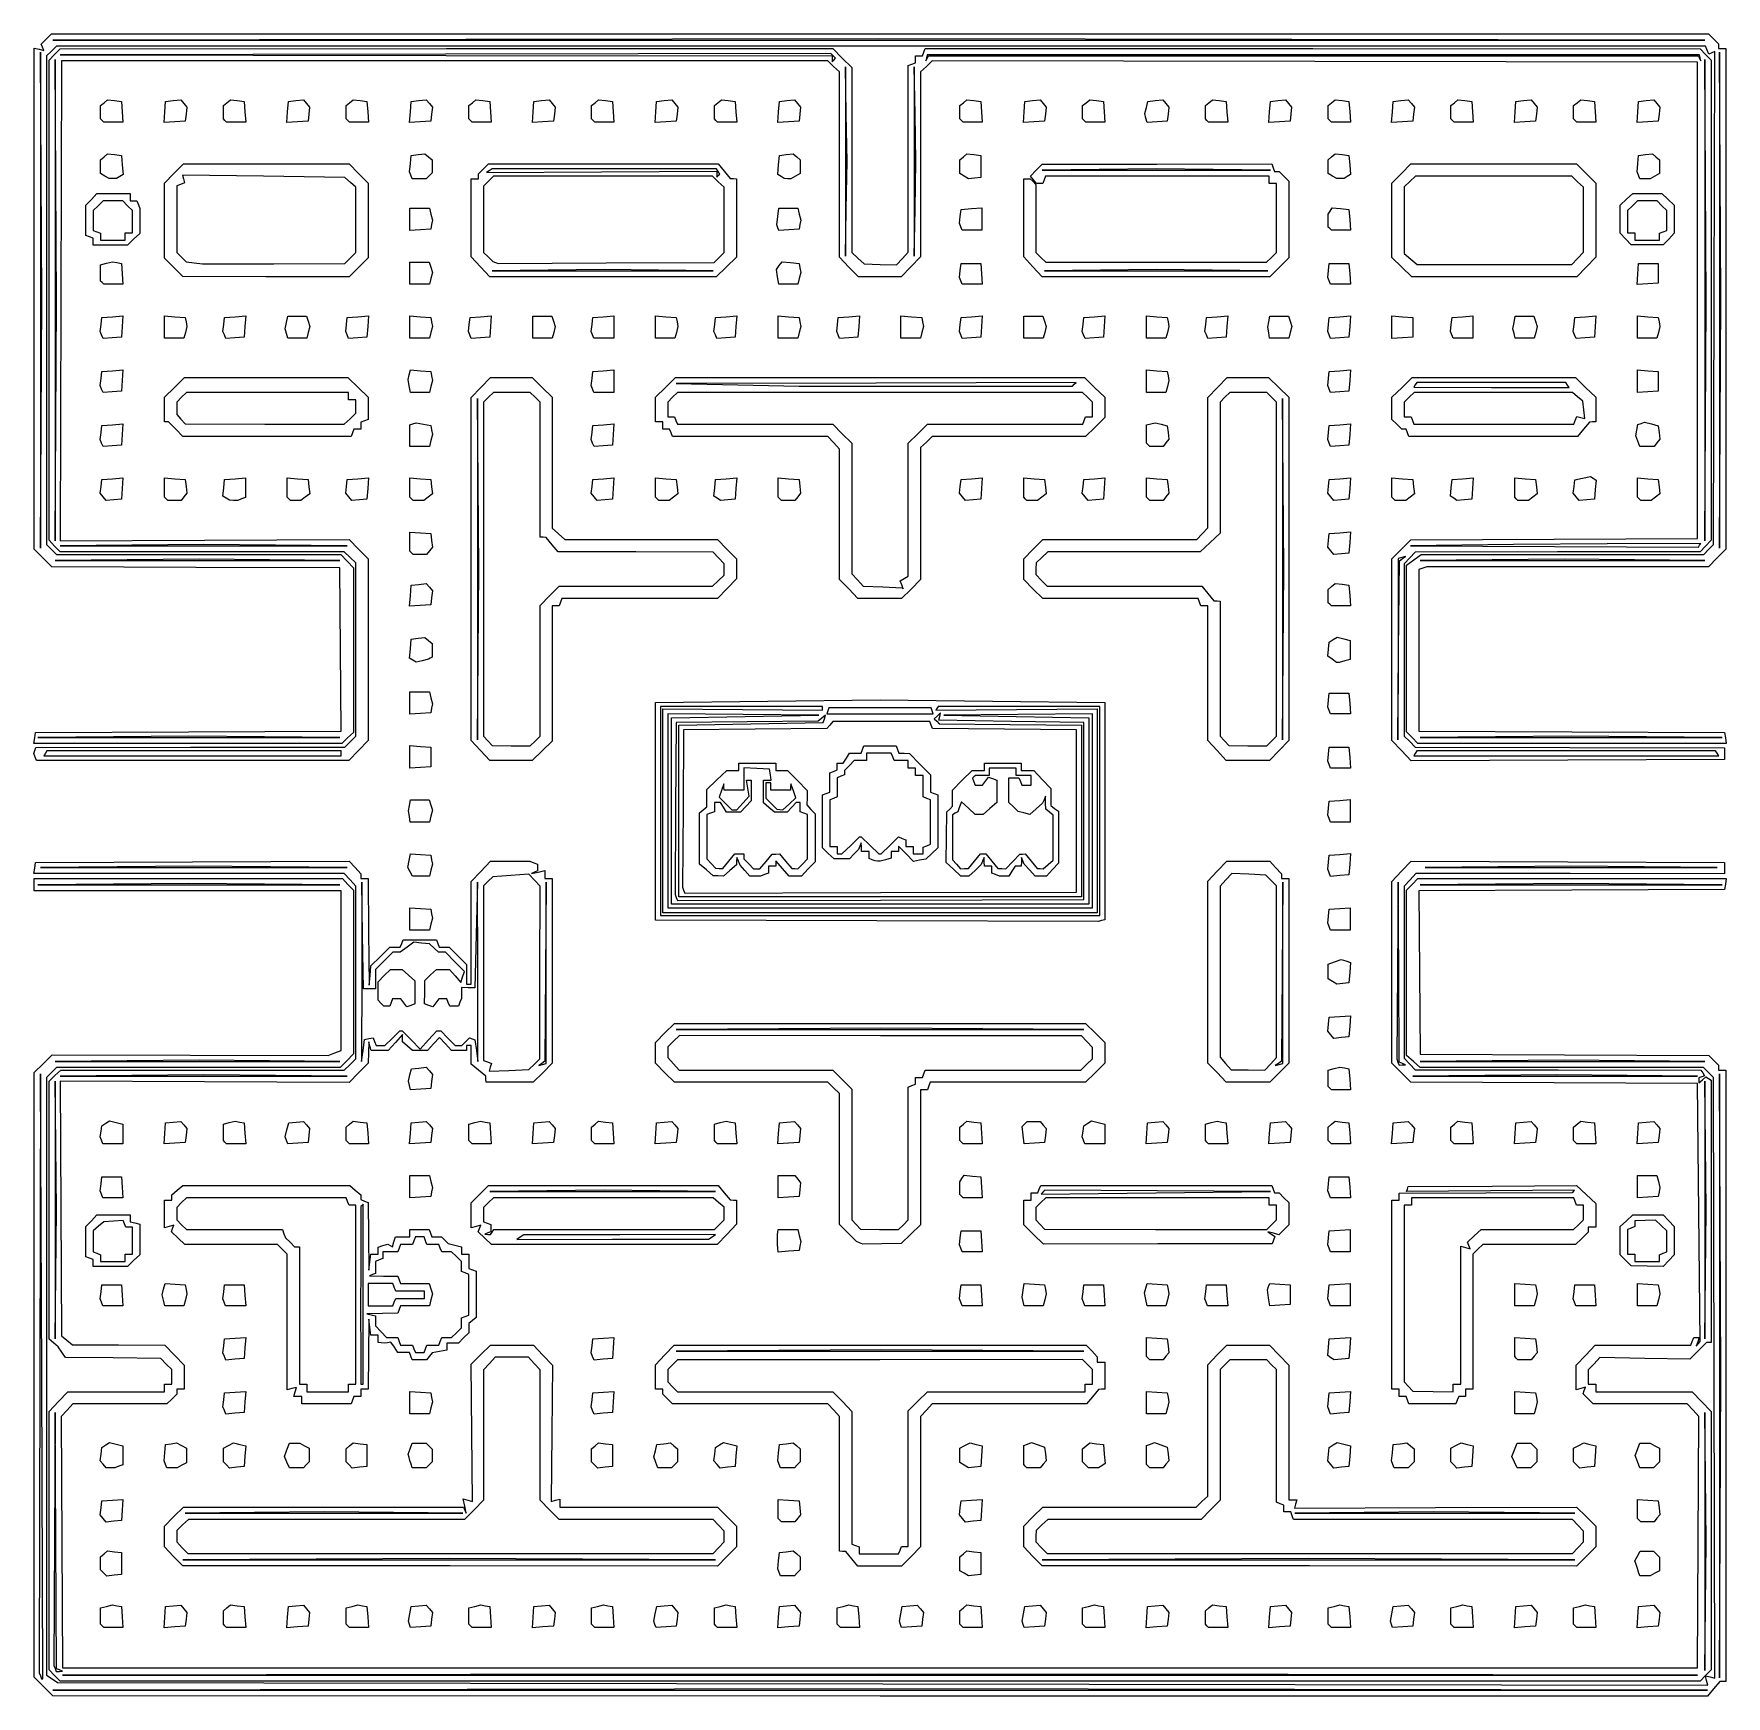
# Model space of a CAD drawing. Extents: x 115 to 632, y 16 to 524.
import ezdxf

# ---------------------------------------------------------------- set-up
doc = ezdxf.new("R2010")
doc.units = 0
doc.layers.add('Image', color=7, linetype='CONTINUOUS')

msp = doc.modelspace()

# ---------------------------------------------------------------- linework, layer by layer
at = {"layer": 'Image', "color": 7}
for points in [[(115.635337, 308.4375), (115.875, 310.125), (162.572602, 310.318185), (209.270205, 310.511363), (209.072602, 335.443185), (208.875, 360.375), (164.87718, 360.522825), (120.879353, 360.670642), (118.18968, 363.360322), (115.5, 366.050003), (115.5, 442.61247), (115.5, 519.174947), (116.943885, 518.797362), (118.38777, 518.419778), (118.010895, 519.4019), (117.63402, 520.384022), (119.19201, 521.942011), (120.75, 523.5), (373.875, 523.5), (627, 523.5), (628.5, 522), (630, 520.5), (630, 519.75), (630, 519), (631.125, 519), (632.25, 519), (632.25, 442.524998), (632.25, 366.050003), (629.600003, 363.399997), (626.949997, 360.75), (583.911337, 360.75), (540.872678, 360.75), (539.686343, 360.294758), (538.5, 359.839515), (538.5, 335.175435), (538.5, 310.511355), (585.1875, 310.318177), (631.875, 310.125), (632.114663, 308.4375), (632.354325, 306.75), (585.239663, 306.762975), (538.125, 306.77595), (536.4375, 308.556202), (534.75, 310.336455), (534.75, 335.777205), (534.75, 361.217947), (536.969632, 362.858992), (539.189258, 364.500037), (582.344632, 364.500037), (625.5, 364.500037), (626.992875, 365.992912), (628.48575, 367.485788), (628.680375, 442.772483), (628.875, 518.059173), (627.943823, 517.70179), (627.012645, 517.344406), (626.55108, 518.547222), (626.089515, 519.75), (374.169758, 519.75), (122.25, 519.75), (120.75, 518.25), (119.25, 516.75), (119.25, 442.125), (119.25, 367.5), (120.75, 366), (122.25, 364.5), (165.719648, 364.5), (209.189295, 364.5), (211.094648, 362.445165), (213, 360.39033), (212.987025, 335.257665), (212.97405, 310.125), (211.193798, 308.4375), (209.413545, 306.75), (162.404588, 306.75), (115.395638, 306.75), (115.6353, 308.4375)], [(115.780717, 302.600257), (115.358505, 303.700515), (115.660395, 304.606178), (115.962277, 305.51184), (163.168643, 305.56839), (210.375, 305.625), (212.0625, 307.3125), (213.75, 309), (213.737025, 335.4375), (213.72405, 361.875), (211.943798, 363.5625), (210.163545, 365.25), (166.76925, 365.262975), (123.374963, 365.27595), (121.687463, 367.056203), (119.999963, 368.836455), (119.999963, 442.125038), (119.999963, 515.413617), (121.687463, 517.19387), (123.374963, 518.974123), (241.4007, 518.987083), (359.426468, 519), (362.338237, 516.088235), (365.25, 513.176471), (365.25, 484.927423), (365.25, 456.678375), (367.116908, 454.948185), (368.983815, 453.217995), (373.94298, 453.081563), (378.902145, 452.94513), (380.701073, 454.886205), (382.5, 456.82728), (382.5, 485.31218), (382.5, 513.797078), (383.625, 514.22878), (384.75, 514.660484), (384.75, 515.705242), (384.75, 516.75), (385.794758, 516.75), (386.839515, 516.75), (387.271223, 517.875), (387.702922, 519), (506.038965, 518.98704), (624.375, 518.97408), (626.0625, 517.193827), (627.75, 515.413574), (627.75, 442.124992), (627.75, 368.83641), (626.0625, 367.056157), (624.375, 365.275905), (580.875, 365.25003), (537.375, 365.224155), (535.6875, 363.443902), (534, 361.66365), (534, 335.331855), (534, 309.000067), (535.687328, 307.312567), (537.374662, 305.625067), (584.624828, 305.497635), (631.875, 305.370202), (631.875, 303.622635), (631.875, 301.875067), (584.009055, 301.681995), (536.143102, 301.48893), (533.196555, 304.555695), (530.25, 307.6224), (530.25, 335.399437), (530.25, 363.176468), (533.15568, 366.082155), (536.06136, 368.987835), (579.84318, 369.181417), (623.625, 369.375), (623.625, 442.125), (623.625, 514.875), (506.733158, 515.064856), (389.841315, 515.254711), (388.058617, 513.564856), (386.275913, 511.875), (386.26296, 483.623699), (386.25, 455.3724), (383.3088, 452.3112), (380.3676, 449.25), (373.81767, 449.25), (367.267747, 449.25), (364.38387, 452.281583), (361.5, 455.313157), (361.48704, 483.59408), (361.474087, 511.875), (359.693835, 513.5625), (357.913583, 515.25), (240.839085, 515.25), (123.764595, 515.25), (123.569798, 441.9375), (123.375, 368.625), (167.513918, 368.82432), (211.652835, 369.023632), (214.576418, 366.10005), (217.5, 363.176468), (217.5, 335.399437), (217.5, 307.6224), (214.5588, 304.5612), (211.6176, 301.5), (163.910265, 301.5), (116.202922, 301.5)], [(117.562313, 480.244683), (117.36081, 517.875), (117.360877, 442.125), (117.360945, 366.375), (117.56238, 404.49468), (117.763807, 442.614367)], [(499.6875, 521.812485), (373.5, 522.00436), (247.3125, 521.812485), (121.125, 521.620611), (373.5, 521.620611), (625.875, 521.620611)], [(359.535157, 516.764845), (358.795313, 517.50469), (241.085152, 517.312492), (123.375, 517.120294), (241.3125, 516.935147), (359.25, 516.75), (359.25, 515.875), (359.25, 515), (359.762497, 515.5125), (360.275003, 516.025)], [(506.25, 516.75), (623.874997, 516.75), (624.256252, 515.98125), (624.6375, 515.2125), (624.443752, 516.16875), (624.249997, 517.125), (506.25, 517.125), (388.250002, 517.125), (388.056247, 516.16875), (387.8625, 515.2125), (388.243747, 515.98125), (388.625002, 516.75)], [(630.562312, 480.244683), (630.36081, 517.875), (630.360878, 442.125), (630.360945, 366.375), (630.56238, 404.49468), (630.763807, 442.614367)], [(122.062373, 478.630472), (121.86054, 515.625), (121.860465, 442.125), (121.860397, 368.625), (122.062297, 405.13047), (122.264198, 441.635947)], [(363.561518, 498.9375), (363.340643, 513.375), (363.340643, 484.5), (363.340643, 455.625), (363.561518, 470.0625), (363.782393, 484.5)], [(384.561518, 498.9375), (384.340643, 513.375), (384.340643, 484.5), (384.340643, 455.625), (384.561518, 470.0625), (384.782393, 484.5)], [(626.062373, 478.630472), (625.86054, 515.625), (625.860465, 442.125), (625.860398, 368.625), (626.062297, 405.13047), (626.264197, 441.635947)], [(136.250002, 497), (135.75, 497.5), (135.75, 499.533166), (135.75, 501.566333), (136.829647, 502.46236), (137.909295, 503.358386), (140.017147, 503.116693), (142.125, 502.875), (142.355625, 499.6875), (142.58625, 496.5), (139.66812, 496.5), (136.749998, 496.5)], [(155.392162, 499.642161), (155.625, 502.875), (157.938877, 503.100799), (160.252763, 503.326598), (161.180573, 502.208653), (162.10839, 501.090708), (161.866695, 498.982854), (161.625, 496.875), (158.392162, 496.642161), (155.159325, 496.409323)], [(173.750002, 497), (173.25, 497.5), (173.25, 499.533166), (173.25, 501.566333), (174.329647, 502.46236), (175.409295, 503.358386), (177.517147, 503.116693), (179.625, 502.875), (179.855625, 499.6875), (180.08625, 496.5), (177.16812, 496.5), (174.249998, 496.5)], [(192.892162, 499.642161), (193.125, 502.875), (195.438877, 503.100799), (197.752762, 503.326598), (198.680572, 502.208653), (199.60839, 501.090708), (199.366695, 498.982854), (199.125, 496.875), (195.892162, 496.642161), (192.659325, 496.409323)], [(211.250002, 497), (210.75, 497.5), (210.75, 499.533166), (210.75, 501.566333), (211.829647, 502.46236), (212.909295, 503.358386), (215.017147, 503.116693), (217.125, 502.875), (217.355625, 499.6875), (217.58625, 496.5), (214.66812, 496.5), (211.749998, 496.5)], [(230.392162, 499.642161), (230.625, 502.875), (232.938877, 503.100799), (235.252762, 503.326598), (236.180572, 502.208653), (237.10839, 501.090708), (236.866695, 498.982854), (236.625, 496.875), (233.392162, 496.642161), (230.159325, 496.409323)], [(248.750002, 497), (248.25, 497.5), (248.25, 499.533166), (248.25, 501.566333), (249.329647, 502.46236), (250.409295, 503.358386), (252.517147, 503.116693), (254.625, 502.875), (254.855625, 499.6875), (255.08625, 496.5), (252.16812, 496.5), (249.249998, 496.5)], [(267.892162, 499.642161), (268.125, 502.875), (270.438877, 503.100799), (272.752763, 503.326598), (273.680572, 502.208653), (274.60839, 501.090708), (274.366695, 498.982854), (274.125, 496.875), (270.892162, 496.642161), (267.659325, 496.409323)], [(286.250002, 497), (285.75, 497.5), (285.75, 499.533166), (285.75, 501.566333), (286.829647, 502.46236), (287.909295, 503.358386), (290.017147, 503.116693), (292.125, 502.875), (292.355625, 499.6875), (292.58625, 496.5), (289.66812, 496.5), (286.749998, 496.5)], [(305.392162, 499.642161), (305.625, 502.875), (307.938877, 503.100799), (310.252763, 503.326598), (311.180572, 502.208653), (312.10839, 501.090708), (311.866695, 498.982854), (311.625, 496.875), (308.392162, 496.642161), (305.159325, 496.409323)], [(323.750002, 497), (323.25, 497.5), (323.25, 499.533166), (323.25, 501.566333), (324.329647, 502.46236), (325.409295, 503.358386), (327.517147, 503.116693), (329.625, 502.875), (329.855625, 499.6875), (330.08625, 496.5), (327.16812, 496.5), (324.249998, 496.5)], [(342.892162, 499.642161), (343.125, 502.875), (345.438877, 503.100799), (347.752763, 503.326598), (348.680572, 502.208653), (349.60839, 501.090708), (349.366695, 498.982854), (349.125, 496.875), (345.892162, 496.642161), (342.659325, 496.409323)], [(398.750002, 497), (398.25, 497.5), (398.25, 499.533166), (398.25, 501.566333), (399.329647, 502.46236), (400.409295, 503.358386), (402.517147, 503.116693), (404.625, 502.875), (404.855625, 499.6875), (405.08625, 496.5), (402.16812, 496.5), (399.249997, 496.5)], [(417.892163, 499.642161), (418.125, 502.875), (420.438877, 503.100799), (422.752763, 503.326598), (423.680572, 502.208653), (424.60839, 501.090708), (424.366695, 498.982854), (424.125, 496.875), (420.892163, 496.642161), (417.659325, 496.409323)], [(436.250002, 497), (435.75, 497.5), (435.75, 499.533166), (435.75, 501.566333), (436.829647, 502.46236), (437.909295, 503.358386), (440.017147, 503.116693), (442.125, 502.875), (442.355625, 499.6875), (442.58625, 496.5), (439.66812, 496.5), (436.749997, 496.5)], [(455.109075, 497.774141), (454.773135, 499.125), (455.228543, 501), (455.68395, 502.875), (457.968353, 503.100799), (460.252763, 503.326598), (461.180573, 502.208653), (462.10839, 501.090708), (461.866695, 498.982854), (461.625, 496.875), (458.535008, 496.649141), (455.445007, 496.423282)], [(473.750002, 497), (473.25, 497.5), (473.25, 499.533166), (473.25, 501.566333), (474.329647, 502.46236), (475.409295, 503.358386), (477.517147, 503.116693), (479.625, 502.875), (479.855625, 499.6875), (480.08625, 496.5), (477.16812, 496.5), (474.249997, 496.5)], [(492.892163, 499.642161), (493.125, 502.875), (495.438877, 503.100799), (497.752763, 503.326598), (498.680572, 502.208653), (499.60839, 501.090708), (499.366695, 498.982854), (499.125, 496.875), (495.892163, 496.642161), (492.659325, 496.409323)], [(511.250002, 497), (510.75, 497.5), (510.75, 499.533166), (510.75, 501.566333), (511.829647, 502.46236), (512.909295, 503.358386), (515.017147, 503.116693), (517.125, 502.875), (517.355625, 499.6875), (517.58625, 496.5), (514.66812, 496.5), (511.749997, 496.5)], [(530.392163, 499.642161), (530.625, 502.875), (532.938877, 503.100799), (535.252763, 503.326598), (536.180572, 502.208653), (537.10839, 501.090708), (536.866695, 498.982854), (536.625, 496.875), (533.392163, 496.642161), (530.159325, 496.409323)], [(548.750002, 497), (548.25, 497.5), (548.25, 499.533166), (548.25, 501.566333), (549.329647, 502.46236), (550.409295, 503.358386), (552.517147, 503.116693), (554.625, 502.875), (554.855625, 499.6875), (555.08625, 496.5), (552.16812, 496.5), (549.249997, 496.5)], [(567.892163, 499.642161), (568.125, 502.875), (570.438877, 503.100799), (572.752763, 503.326598), (573.680572, 502.208653), (574.60839, 501.090708), (574.366695, 498.982854), (574.125, 496.875), (570.892163, 496.642161), (567.659325, 496.409323)], [(586.250002, 497), (585.75, 497.5), (585.75, 499.533166), (585.75, 501.566333), (586.829647, 502.46236), (587.909295, 503.358386), (590.017147, 503.116693), (592.125, 502.875), (592.355625, 499.6875), (592.58625, 496.5), (589.66812, 496.5), (586.749997, 496.5)], [(605.392163, 499.642161), (605.625, 502.875), (607.938877, 503.100799), (610.252763, 503.326598), (611.180572, 502.208653), (612.10839, 501.090708), (611.866695, 498.982854), (611.625, 496.875), (608.392163, 496.642161), (605.159325, 496.409323)], [(137.0625, 480.060074), (135.75, 480.824535), (135.75, 482.945434), (135.75, 485.066333), (136.829647, 485.96236), (137.909295, 486.858386), (140.017147, 486.616693), (142.125, 486.375), (142.3644, 483.45134), (142.6038, 480.527678), (141.6144, 479.900324), (140.625, 479.272969), (139.5, 479.284294), (138.375, 479.29562), (137.0625, 480.060081)], [(230.54862, 480.303603), (230.14431, 481.357205), (230.384655, 483.866103), (230.625, 486.375), (232.732853, 486.616693), (234.840705, 486.858386), (235.920353, 485.96236), (237, 485.066333), (237, 483.058166), (237, 481.05), (236.1, 480.15), (235.2, 479.25), (233.076465, 479.25), (230.952922, 479.25)], [(343.6356, 479.900324), (342.6462, 480.527678), (342.8856, 483.45134), (343.125, 486.375), (345.232853, 486.616693), (347.340705, 486.858386), (348.420353, 485.96236), (349.5, 485.066333), (349.5, 482.934554), (349.5, 480.802776), (348.049305, 480.026388), (346.59861, 479.25), (345.611805, 479.261485), (344.625, 479.272969)], [(399.5625, 480.042257), (398.25, 480.824535), (398.25, 482.945434), (398.25, 485.066333), (399.329647, 485.96236), (400.409295, 486.858386), (402.517147, 486.616693), (404.625, 486.375), (404.625, 483), (404.625, 479.625), (402.75, 479.442489), (400.875, 479.259979)], [(512.0625, 480.060077), (510.75, 480.824538), (510.75, 482.945437), (510.75, 485.066336), (511.829647, 485.962363), (512.909295, 486.858389), (515.017147, 486.616696), (517.125, 486.375), (517.3644, 483.45134), (517.6038, 480.527678), (516.6144, 479.900324), (515.625, 479.272969), (514.5, 479.284294), (513.375, 479.29562), (512.0625, 480.060081)], [(605.54862, 480.303606), (605.14431, 481.357208), (605.384655, 483.866106), (605.625, 486.375), (607.732853, 486.616693), (609.840705, 486.858386), (610.920353, 485.96236), (612, 485.066333), (612, 482.934554), (612, 480.802776), (610.549305, 480.026388), (609.09861, 479.25), (607.52577, 479.25), (605.952922, 479.25), (605.54862, 480.303603)], [(158.0625, 452.204783), (155.25, 455.010472), (155.25, 466.468473), (155.25, 477.92647), (158.161763, 480.838235), (161.073532, 483.75), (186.375, 483.75), (211.676468, 483.75), (214.588238, 480.838235), (217.5, 477.92647), (217.5, 466.5), (217.5, 455.073532), (214.588238, 452.161763), (211.676468, 449.25), (186.275737, 449.32455), (160.875, 449.3991), (158.0625, 452.20479)], [(251.8125, 452.31135), (249, 455.34543), (249, 467.297716), (249, 479.25), (250.125, 479.25), (251.25, 479.25), (251.25, 480), (251.25, 480.75), (252.75, 482.25), (254.25, 483.75), (289.347683, 483.75), (324.445365, 483.75), (326.285183, 481.53176), (328.125, 479.31352), (329.0625, 479.281757), (330, 479.25), (330, 467.249167), (330, 455.248335), (326.909565, 452.249167), (323.81913, 449.25), (289.222065, 449.26365), (254.625, 449.2773), (251.8125, 452.311388)], [(324.40584, 481.450102), (323.911478, 482.25), (289.643235, 482.238515), (255.375, 482.227031), (254.50815, 481.676015), (253.641307, 481.125), (288.82065, 481.333889), (324, 481.542778), (324, 480.646389), (324, 479.75), (324.450105, 480.200102), (324.900202, 480.650203)], [(420.5625, 452.31135), (417.75, 455.34543), (417.75, 467.297716), (417.75, 479.25), (418.725, 479.25), (419.7, 479.25), (420.6, 478.35), (421.5, 477.45), (421.5, 467.1), (421.5, 456.75), (423.015787, 455.234213), (424.531583, 453.718417), (458.25, 453.718417), (491.968417, 453.718417), (493.484213, 455.234213), (495, 456.75), (495, 467.25), (495, 477.75), (493.875, 477.75), (492.75, 477.75), (492.75, 478.875), (492.75, 480), (458.601465, 480), (424.452922, 480), (424.021223, 478.875), (423.589515, 477.75), (422.636595, 477.75), (421.683667, 477.75), (420.756075, 478.867684), (419.828475, 479.985367), (421.601738, 481.854726), (423.375, 483.724085), (458.461035, 483.737042), (493.547078, 483.75), (493.978777, 482.625), (494.410485, 481.5), (495.080242, 481.5), (495.75, 481.5), (497.25, 480), (498.75, 478.5), (498.75, 466.786765), (498.75, 455.073532), (495.838237, 452.161763), (492.926467, 449.25), (458.150737, 449.26365), (423.375, 449.2773), (420.5625, 452.311388)], [(475.6875, 482.061809), (458.25, 482.277646), (440.8125, 482.061809), (423.375, 481.845974), (458.25, 481.845974), (493.125, 481.845974)], [(533.2803, 452.2203), (530.25, 455.1906), (530.25, 466.558535), (530.25, 477.92647), (533.161763, 480.838235), (536.073533, 483.75), (561.375, 483.75), (586.676467, 483.75), (589.588237, 480.838235), (592.5, 477.92647), (592.5, 466.619815), (592.5, 455.313157), (589.61613, 452.281583), (586.732252, 449.25), (561.52143, 449.25), (536.3106, 449.25)], [(212.062883, 455.0625), (213.75, 456.75), (213.75, 466.708319), (213.75, 476.666638), (212.0625, 478.145819), (210.375, 479.625), (185.556225, 480), (160.737458, 480.375), (161.054152, 479.16593), (161.370855, 477.956858), (160.185428, 477.501968), (159, 477.047078), (159, 466.898539), (159, 456.75), (160.448655, 455.301345), (161.897303, 453.852697), (164.386155, 453.540405), (166.875, 453.22812), (188.625383, 453.301545), (210.375765, 453.37497), (212.062882, 455.06247)], [(324.709568, 455.209567), (326.25, 456.75), (326.23704, 466.6875), (326.224087, 476.625), (324.443835, 478.3125), (322.663583, 480), (289.206788, 480), (255.75, 480), (254.25, 478.5), (252.75, 477), (252.75, 466.875), (252.75, 456.75), (254.15625, 455.34375), (255.5625, 453.9375), (256.404802, 453.65625), (257.247105, 453.375), (290.20812, 453.522067), (323.169135, 453.669135)], [(586.976497, 454.91364), (588.75, 456.82728), (588.73704, 466.726142), (588.724087, 476.625), (586.943835, 478.3125), (585.163583, 480), (561.317625, 480), (537.471675, 480), (535.735838, 478.369264), (534, 476.738529), (534, 466.580642), (534, 456.422753), (535.991655, 454.71138), (537.98331, 453), (561.593152, 453), (585.202995, 453)], [(133.5, 460.044758), (133.5, 461.089517), (132.375, 461.52122), (131.25, 461.952922), (131.25, 466.558251), (131.25, 471.16358), (132.9375, 472.943832), (134.625, 474.724085), (139.6875, 474.737045), (144.75, 474.75), (144.75, 473.625), (144.75, 472.5), (145.794758, 472.5), (146.839515, 472.5), (147.294758, 471.31366), (147.75, 470.127319), (147.75, 466.337162), (147.75, 462.547006), (145.83636, 460.773503), (143.92272, 459), (138.71136, 459), (133.5, 459)], [(143.25, 461.625), (143.25, 462.75), (144.375, 462.75), (145.5, 462.75), (145.5, 466.125), (145.5, 469.5), (144, 471), (142.5, 472.5), (139.5, 472.5), (136.5, 472.5), (135, 471), (133.5, 469.5), (133.5, 466.476461), (133.5, 463.452922), (134.625, 463.02122), (135.75, 462.589517), (135.75, 461.544758), (135.75, 460.5), (139.5, 460.5), (143.25, 460.5)], [(601.6875, 460.806168), (600, 462.586421), (600, 466.894707), (600, 471.202994), (601.91364, 472.976497), (603.82728, 474.75), (608.25, 474.75), (612.67272, 474.75), (614.58636, 472.976497), (616.5, 471.202994), (616.5, 466.894707), (616.5, 462.586421), (614.8125, 460.806168), (613.125, 459.025913), (608.25, 459.025913), (603.375, 459.025913)], [(612, 461.544758), (612, 462.589517), (613.125, 463.02122), (614.25, 463.452922), (614.25, 466.476461), (614.25, 469.5), (612.75, 471), (611.25, 472.5), (608.25, 472.5), (605.25, 472.5), (603.75, 471), (602.25, 469.5), (602.25, 466.125), (602.25, 462.75), (603.375, 462.75), (604.5, 462.75), (604.5, 461.625), (604.5, 460.5), (608.25, 460.5), (612, 460.5)], [(230.25, 466.831877), (230.25, 470.25), (233.235713, 470.25), (236.221425, 470.25), (236.677125, 468.434321), (237.132833, 466.618642), (236.872448, 465.246821), (236.612063, 463.875), (233.431028, 463.644377), (230.25, 463.413753)], [(342.610815, 464.292557), (342.32034, 465.16397), (342.617228, 467.706985), (342.914108, 470.25), (345.817763, 470.25), (348.721425, 470.25), (349.177125, 468.434321), (349.632833, 466.618642), (349.372448, 465.246821), (349.112063, 463.875), (346.006673, 463.648073), (342.901283, 463.421146)], [(398.54553, 464.561645), (398.138138, 465.623291), (398.381573, 467.749145), (398.625, 469.875), (401.8125, 470.105623), (405, 470.336247), (405, 466.918123), (405, 463.5), (401.976465, 463.5), (398.952922, 463.5)], [(511.250002, 464), (510.75, 464.5), (510.761475, 466.4375), (510.77295, 468.375), (511.402613, 469.368137), (512.032275, 470.361275), (514.578623, 470.118137), (517.125, 469.875), (517.355625, 466.6875), (517.58625, 463.5), (514.66812, 463.5), (511.749997, 463.5)], [(136.250002, 447.500002), (135.75, 447.999998), (135.75, 450.485707), (135.75, 452.971425), (137.565682, 453.427125), (139.381357, 453.882833), (140.753182, 453.622448), (142.125, 453.362062), (142.355625, 450.181028), (142.58625, 447), (139.66812, 447), (136.749998, 447)], [(230.25, 450.375), (230.25, 453.75), (233.199457, 453.75), (236.148915, 453.75), (236.642183, 452.195873), (237.135443, 450.641745), (236.67843, 448.820873), (236.221425, 447), (233.235713, 447), (230.25, 447)], [(306.23871, 451.311615), (289.60242, 451.528425), (272.48871, 451.311915), (255.375, 451.095397), (289.125, 451.095098), (322.875, 451.094805)], [(342.585825, 449.27856), (342.251408, 451.55712), (343.096305, 452.712592), (343.94121, 453.868065), (346.526963, 453.621532), (349.112715, 453.375), (349.372777, 452.003182), (349.632833, 450.631357), (349.177125, 448.815682), (348.721425, 447), (345.820837, 447), (342.92025, 447)], [(398.54553, 448.061647), (398.138138, 449.123288), (398.381573, 451.249147), (398.625, 453.375), (401.625, 453.375), (404.625, 453.375), (404.855625, 450.1875), (405.08625, 447), (402.019583, 447), (398.952922, 447)], [(475.3125, 451.31178), (458.25, 451.528163), (441.1875, 451.31178), (424.125, 451.095397), (458.25, 451.095397), (492.375, 451.095397)], [(511.04553, 448.061647), (510.638138, 449.123288), (510.881573, 451.249147), (511.125, 453.375), (514.125, 453.375), (517.125, 453.375), (517.355625, 450.1875), (517.58625, 447), (514.519583, 447), (511.452922, 447)], [(605.392163, 450.142162), (605.625, 453.375), (608.625, 453.375), (611.625, 453.375), (611.625, 450.375), (611.625, 447.375), (608.392163, 447.142162), (605.159325, 446.909325)], [(136.063042, 431.51601), (135.638137, 432.623288), (135.881572, 434.749148), (136.125, 436.875), (139.357838, 437.107838), (142.590675, 437.340675), (142.357838, 434.107838), (142.125, 430.875), (139.30647, 430.64187), (136.487948, 430.408732)], [(155.25, 433.918125), (155.25, 437.33625), (158.431027, 437.105625), (161.612062, 436.875), (161.872447, 435.503182), (162.132833, 434.131357), (161.677125, 432.315682), (161.221425, 430.5), (158.235713, 430.5), (155.25, 430.5)], [(173.563042, 431.51601), (173.138137, 432.623288), (173.381573, 434.749148), (173.625, 436.875), (176.857838, 437.107838), (180.090675, 437.340675), (179.857838, 434.107838), (179.625, 430.875), (176.80647, 430.64187), (173.987948, 430.408732)], [(192.55221, 431.925353), (192.179468, 433.350712), (192.552165, 435.300353), (192.924863, 437.25), (195.786893, 437.25), (198.648915, 437.25), (199.142183, 435.695873), (199.635443, 434.141745), (199.17843, 432.320873), (198.721425, 430.5), (195.823185, 430.5), (192.924945, 430.5)], [(211.063042, 431.51601), (210.638138, 432.623288), (210.881573, 434.749148), (211.125, 436.875), (214.357838, 437.107838), (217.590675, 437.340675), (217.357838, 434.107838), (217.125, 430.875), (214.30647, 430.64187), (211.487947, 430.408732)], [(230.25, 433.918125), (230.25, 437.33625), (233.431028, 437.105625), (236.612063, 436.875), (236.872447, 435.503182), (237.132832, 434.131357), (236.677125, 432.315682), (236.221425, 430.5), (233.235713, 430.5), (230.25, 430.5)], [(248.563042, 431.51601), (248.138138, 432.623288), (248.381573, 434.749148), (248.625, 436.875), (251.857838, 437.107838), (255.090675, 437.340675), (254.857838, 434.107838), (254.625, 430.875), (251.80647, 430.64187), (248.987947, 430.408732)], [(267.75, 433.875), (267.75, 437.25), (270.699457, 437.25), (273.648915, 437.25), (274.142182, 435.695873), (274.635443, 434.141745), (274.17843, 432.320873), (273.721425, 430.5), (270.735712, 430.5), (267.75, 430.5)], [(286.04553, 431.561647), (285.638138, 432.623287), (285.881573, 434.749147), (286.125, 436.875), (289.3125, 437.105625), (292.5, 437.33625), (292.5, 433.918125), (292.5, 430.5), (289.476465, 430.5), (286.452922, 430.5)], [(305.25, 433.918125), (305.25, 437.33625), (308.431028, 437.105625), (311.612062, 436.875), (311.872448, 435.503182), (312.132832, 434.131357), (311.677125, 432.315682), (311.221425, 430.5), (308.235712, 430.5), (305.25, 430.5)], [(323.563042, 431.51601), (323.138138, 432.623288), (323.381573, 434.749148), (323.625, 436.875), (326.857838, 437.107838), (330.090675, 437.340675), (329.857838, 434.107838), (329.625, 430.875), (326.80647, 430.64187), (323.987948, 430.408732)], [(342.75, 433.918125), (342.75, 437.33625), (345.931028, 437.105625), (349.112062, 436.875), (349.372448, 435.503182), (349.632832, 434.131357), (349.177125, 432.315682), (348.721425, 430.5), (345.735712, 430.5), (342.75, 430.5)], [(361.063042, 431.51601), (360.638138, 432.623288), (360.881573, 434.749148), (361.125, 436.875), (364.357838, 437.107838), (367.590675, 437.340675), (367.357838, 434.107838), (367.125, 430.875), (364.30647, 430.64187), (361.487948, 430.408732)], [(380.25, 433.918125), (380.25, 437.33625), (383.431028, 437.105625), (386.612062, 436.875), (386.872448, 435.503182), (387.132832, 434.131357), (386.677125, 432.315682), (386.221425, 430.5), (383.235712, 430.5), (380.25, 430.5)], [(398.563042, 431.51601), (398.138137, 432.623288), (398.381572, 434.749148), (398.625, 436.875), (401.857837, 437.107838), (405.090675, 437.340675), (404.857837, 434.107838), (404.625, 430.875), (401.80647, 430.64187), (398.987948, 430.408732)], [(417.75, 433.875), (417.75, 437.25), (420.699457, 437.25), (423.648915, 437.25), (424.142182, 435.695873), (424.635442, 434.141745), (424.17843, 432.320873), (423.721425, 430.5), (420.735712, 430.5), (417.75, 430.5)], [(436.063042, 431.51601), (435.638137, 432.623288), (435.881572, 434.749148), (436.125, 436.875), (439.357837, 437.107838), (442.590675, 437.340675), (442.357837, 434.107838), (442.125, 430.875), (439.30647, 430.64187), (436.487948, 430.408732)], [(455.25, 433.918125), (455.25, 437.33625), (458.431027, 437.105625), (461.612062, 436.875), (461.872448, 435.503182), (462.132832, 434.131357), (461.677125, 432.315682), (461.221425, 430.5), (458.235712, 430.5), (455.25, 430.5)], [(473.563042, 431.51601), (473.138137, 432.623288), (473.381572, 434.749148), (473.625, 436.875), (476.857837, 437.107838), (480.090675, 437.340675), (479.857837, 434.107838), (479.625, 430.875), (476.80647, 430.64187), (473.987948, 430.408732)], [(492.600412, 432.1875), (492.3465, 433.875), (492.635685, 435.5625), (492.924862, 437.25), (495.786892, 437.25), (498.648915, 437.25), (499.142182, 435.695873), (499.635442, 434.141745), (499.17843, 432.320873), (498.721425, 430.5), (495.787875, 430.5), (492.854325, 430.5)], [(511.063042, 431.51601), (510.638137, 432.623288), (510.881572, 434.749148), (511.125, 436.875), (514.357837, 437.107838), (517.590675, 437.340675), (517.357837, 434.107838), (517.125, 430.875), (514.30647, 430.64187), (511.487948, 430.408732)], [(530.25, 433.875), (530.25, 437.33625), (533.4375, 437.105625), (536.625, 436.875), (536.625, 433.875), (536.625, 430.875), (533.4375, 430.644375), (530.25, 430.41375)], [(548.54553, 431.561647), (548.138138, 432.623287), (548.381572, 434.749147), (548.625, 436.875), (551.8125, 437.105625), (555, 437.33625), (555, 433.918125), (555, 430.5), (551.976465, 430.5), (548.952922, 430.5)], [(567.55221, 431.925352), (567.179467, 433.350712), (567.552165, 435.300352), (567.924863, 437.25), (570.786893, 437.25), (573.648915, 437.25), (574.142182, 435.695873), (574.635443, 434.141745), (574.17843, 432.320873), (573.721425, 430.5), (570.823185, 430.5), (567.924945, 430.5)], [(586.063042, 431.51601), (585.638137, 432.623287), (585.881572, 434.749147), (586.125, 436.875), (589.357837, 437.107838), (592.590675, 437.340675), (592.357837, 434.107838), (592.125, 430.875), (589.30647, 430.64187), (586.487948, 430.408732)], [(605.25, 433.918125), (605.25, 437.33625), (608.431028, 437.105625), (611.612062, 436.875), (611.872448, 435.503182), (612.132832, 434.131357), (611.677125, 432.315682), (611.221425, 430.5), (608.235712, 430.5), (605.25, 430.5)], [(136.063042, 415.01601), (135.638137, 416.123288), (135.881572, 418.249148), (136.125, 420.375), (139.357838, 420.607838), (142.590675, 420.840675), (142.357838, 417.607838), (142.125, 414.375), (139.30647, 414.14187), (136.487948, 413.908732)], [(230.052165, 415.949648), (229.679467, 417.899288), (230.062237, 419.363002), (230.445007, 420.826717), (233.528535, 420.600863), (236.612062, 420.375), (236.872447, 419.003182), (237.132832, 417.631357), (236.677125, 415.815682), (236.221425, 414), (233.323148, 414), (230.424863, 414)], [(286.04553, 415.061648), (285.638137, 416.123288), (285.881573, 418.249148), (286.125, 420.375), (289.3125, 420.605625), (292.5, 420.83625), (292.5, 417.418125), (292.5, 414), (289.476465, 414), (286.452922, 414)], [(455.25, 417.418125), (455.25, 420.83625), (458.431027, 420.605625), (461.612062, 420.375), (461.872448, 419.003182), (462.132832, 417.631357), (461.677125, 415.815682), (461.221425, 414), (458.235712, 414), (455.25, 414)], [(511.063042, 415.01601), (510.638137, 416.123288), (510.881572, 418.249148), (511.125, 420.375), (514.357837, 420.607838), (517.590675, 420.840675), (517.357837, 417.607838), (517.125, 414.375), (514.30647, 414.14187), (511.487948, 413.908732)], [(605.25, 417.375), (605.25, 420.83625), (608.4375, 420.605625), (611.625, 420.375), (611.625, 417.375), (611.625, 414.375), (608.4375, 414.144375), (605.25, 413.91375)], [(158.687498, 402.770835), (156.500002, 405), (155.874998, 405), (155.25, 405), (155.25, 408.750833), (155.25, 412.501665), (158.340435, 415.500833), (161.43087, 418.5), (186.375, 418.5), (211.31913, 418.5), (214.409565, 415.500833), (217.5, 412.501665), (217.5, 409.102298), (217.5, 405.702922), (216.375, 405.271223), (215.25, 404.839515), (215.25, 403.794758), (215.25, 402.75), (214.205243, 402.75), (213.160485, 402.75), (212.728778, 401.625), (212.297078, 400.5), (186.586035, 400.52085), (160.875, 400.5417), (158.687498, 402.770865)], [(211.943835, 405.9375), (213.724087, 407.625), (213.737062, 409.6875), (213.75, 411.75), (212.625, 411.75), (211.5, 411.75), (211.5, 412.875), (211.5, 414), (186.75, 414), (162, 414), (160.5, 412.5), (159, 411), (159, 409.125), (159, 407.25), (160.3125, 405.812498), (161.625, 404.375002), (185.894287, 404.312527), (210.163583, 404.250052), (211.943835, 405.937552)], [(251.8125, 304.607483), (249, 307.63881), (249, 360.008205), (249, 412.3776), (251.9412, 415.4388), (254.8824, 418.5), (261.225765, 418.5), (267.56913, 418.5), (270.659565, 415.500833), (273.75, 412.501665), (273.75, 392.524335), (273.75, 372.547005), (275.66364, 370.773503), (277.57728, 369), (300.876878, 369), (324.176468, 369), (327.088238, 366.088238), (330, 363.176468), (330, 360.119813), (330, 357.063158), (327.11613, 354.031583), (324.232252, 351), (300.467587, 351), (276.702922, 351), (276.271223, 349.875), (275.839515, 348.75), (274.794758, 348.75), (273.75, 348.75), (273.75, 328.124167), (273.75, 307.498335), (270.659565, 304.499167), (267.56913, 301.5), (261.097065, 301.5381), (254.625, 301.5762), (251.8125, 304.60752)], [(268.5, 307.5), (270, 309), (270, 328.963237), (270, 348.926468), (272.911763, 351.838237), (275.823532, 354.75), (299.243557, 354.75), (322.663582, 354.75), (324.443835, 356.4375), (326.224087, 358.125), (326.237062, 359.894288), (326.250037, 361.663582), (324.562537, 363.443835), (322.875037, 365.224087), (299.214855, 365.237062), (275.554635, 365.25), (273.714817, 367.468237), (271.875, 369.686483), (270.9375, 369.718237), (270, 369.75), (270, 390.375), (270, 411), (268.5, 412.5), (267, 414), (261.375, 414), (255.75, 414), (254.25, 412.5), (252.75, 411), (252.75, 360), (252.75, 309), (254.0625, 307.562498), (255.375, 306.125002), (261.1875, 306.062527), (267, 306.000052), (268.5, 307.500052)], [(364.3125, 353.947868), (361.5, 356.845357), (361.5, 376.759035), (361.5, 396.67272), (359.726497, 398.58636), (357.952995, 400.5), (334.202955, 400.5), (310.452922, 400.5), (310.021223, 401.625), (309.589515, 402.75), (308.544758, 402.75), (307.5, 402.75), (307.5, 403.875), (307.5, 405), (306.375, 405), (305.25, 405), (305.25, 408.750833), (305.25, 412.501665), (308.340435, 415.500833), (311.43087, 418.5), (373.875, 418.5), (436.31913, 418.5), (439.409565, 415.500833), (442.5, 412.501665), (442.5, 409.412595), (442.5, 406.323532), (439.588237, 403.411763), (436.676467, 400.5), (413.256442, 400.5), (389.836417, 400.5), (388.056165, 398.8125), (386.275913, 397.125), (386.262938, 376.974263), (386.249963, 356.823532), (383.3382, 353.911763), (380.42643, 351), (373.7757, 351.0252), (367.124963, 351.0504), (364.312463, 353.947882)], [(380.48559, 355.217842), (380.018265, 356.435685), (381.259132, 357.13011), (382.5, 357.824535), (382.5, 378.125505), (382.5, 398.426468), (385.411763, 401.338237), (388.323533, 404.25), (412.060305, 404.25), (435.797078, 404.25), (436.228778, 405.375), (436.660485, 406.5), (437.705242, 406.5), (438.75, 406.5), (438.75, 408.75), (438.75, 411), (437.25, 412.5), (435.75, 414), (373.875, 414), (312, 414), (310.5, 412.5), (309, 411), (309, 408.75), (309, 406.5), (310.044758, 406.5), (311.089515, 406.5), (311.521223, 405.375), (311.952922, 404.25), (335.689695, 404.25), (359.426467, 404.25), (362.338237, 401.338237), (365.25, 398.426468), (365.25, 378.501877), (365.25, 358.57728), (366.992047, 356.697585), (368.734095, 354.817882), (374.679547, 354.559875), (380.625, 354.301867), (380.788965, 354.15093), (380.952922, 354)], [(433.195808, 416.44581), (433.749998, 417), (372.687503, 416.832285), (311.625, 416.664562), (330.375, 416.269785), (349.125, 415.875), (390.883313, 415.883325), (432.641625, 415.89165), (433.195808, 416.44584)], [(476.8125, 304.607483), (474, 307.63881), (474, 328.194405), (474, 348.75), (472.955242, 348.75), (471.910485, 348.75), (471.478777, 349.875), (471.047078, 351), (447.310305, 351), (423.573533, 351), (420.661763, 353.911763), (417.75, 356.823532), (417.75, 360), (417.75, 363.176468), (420.661763, 366.088237), (423.573532, 369), (447.099263, 369.012975), (470.625, 369.02595), (472.3125, 370.806203), (474, 372.586455), (474, 392.48205), (474, 412.377637), (476.9412, 415.438837), (479.8824, 418.500038), (486.225765, 418.500038), (492.56913, 418.500038), (495.659565, 415.50087), (498.75, 412.501703), (498.75, 360.06207), (498.75, 307.622438), (495.8088, 304.561238), (492.8676, 301.500038), (486.2463, 301.538138), (479.625, 301.576238), (476.8125, 304.607558)], [(493.5, 307.5), (495, 309), (495, 360), (495, 411), (493.5, 412.5), (492, 414), (486.375, 414), (480.75, 414), (479.25, 412.5), (477.75, 411), (477.75, 391.00887), (477.75, 371.017747), (474.718417, 368.13387), (471.686843, 365.25), (448.38663, 365.25), (425.086417, 365.25), (423.306165, 363.5625), (421.525913, 361.875), (421.512938, 360.105712), (421.499963, 358.336418), (423.187463, 356.556165), (424.874963, 354.775913), (448.535145, 354.762938), (472.195328, 354.749962), (474.035145, 352.531725), (475.874963, 350.31348), (476.812463, 350.281755), (477.749963, 350.25003), (477.749963, 329.62503), (477.749963, 309.00003), (479.062463, 307.562527), (480.374963, 306.125032), (486.187463, 306.062557), (491.999963, 306.000082), (493.499963, 307.500082)], [(535.021223, 401.625), (534.589515, 402.75), (533.919758, 402.75), (533.25, 402.75), (531.75, 404.25), (530.25, 405.75), (530.25, 409.125833), (530.25, 412.501665), (533.340435, 415.500833), (536.43087, 418.5), (561.375, 418.5), (586.31913, 418.5), (589.409565, 415.500833), (592.5, 412.501665), (592.5, 408.750833), (592.5, 405), (591.5625, 404.968275), (590.625, 404.93655), (588.785183, 402.718305), (586.945365, 400.500068), (561.199147, 400.500068), (535.452922, 400.500068), (535.021223, 401.625068)], [(586.251968, 405.435428), (586.706858, 406.620855), (587.939633, 406.298475), (589.1724, 405.976095), (588.861908, 408.635738), (588.551408, 411.295372), (586.963207, 412.62273), (585.375, 413.950095), (561.1875, 413.975048), (537, 414), (535.5, 412.5), (534, 411), (534, 408.75), (534, 406.5), (535.044758, 406.5), (536.089515, 406.5), (536.521223, 405.375), (536.952922, 404.25), (561.375, 404.25), (585.797078, 404.25)], [(583.885485, 416.233035), (583.411478, 417), (560.625, 417), (537.838522, 417), (537.398565, 416.28813), (536.958608, 415.576267), (560.65905, 415.521142), (584.359493, 415.466018), (583.885485, 416.232982)], [(251.062178, 386.0625), (250.854922, 412.125), (250.854922, 360), (250.854922, 307.875), (251.062178, 333.9375), (251.26944, 360)], [(497.062177, 386.0625), (496.854922, 412.125), (496.854922, 360), (496.854922, 307.875), (497.062177, 333.9375), (497.26944, 360)], [(136.063043, 398.51601), (135.638138, 399.623288), (135.881573, 401.749148), (136.125, 403.875), (139.357838, 404.107838), (142.590675, 404.340675), (142.357838, 401.107838), (142.125, 397.875), (139.30647, 397.64187), (136.487948, 397.408732)], [(230.25, 400.794758), (230.25, 404.089515), (231.1875, 404.404665), (232.125, 404.719815), (234.365843, 404.291632), (236.606685, 403.863443), (236.869763, 402.4974), (237.132833, 401.131357), (236.677125, 399.315682), (236.221425, 397.5), (233.235713, 397.5), (230.25, 397.5)], [(286.063042, 398.51601), (285.638138, 399.623288), (285.881573, 401.749148), (286.125, 403.875), (289.357838, 404.107838), (292.590675, 404.340675), (292.357838, 401.107838), (292.125, 397.875), (289.30647, 397.64187), (286.487948, 397.408732)], [(455.750002, 398.000002), (455.25, 398.499998), (455.25, 401.28753), (455.25, 404.075055), (456.5625, 404.40096), (457.875, 404.726865), (459.75, 404.27127), (461.625, 403.815682), (461.866695, 401.737485), (462.10839, 399.659295), (461.212358, 398.579648), (460.316333, 397.5), (458.283165, 397.5), (456.249998, 397.5)], [(511.063042, 398.51601), (510.638137, 399.623288), (510.881572, 401.749148), (511.125, 403.875), (514.357837, 404.107838), (517.590675, 404.340675), (517.357837, 401.107838), (517.125, 397.875), (514.30647, 397.64187), (511.487948, 397.408732)], [(605.352645, 399.11931), (604.75362, 400.738612), (605.079615, 402.443917), (605.405602, 404.14923), (606.38934, 404.52672), (607.373077, 404.904218), (609.499042, 404.34006), (611.625, 403.775903), (611.866695, 401.717602), (612.10839, 399.659295), (611.212357, 398.579648), (610.316332, 397.5), (608.133997, 397.5), (605.951662, 397.5)], [(136.569428, 382.041345), (135.64161, 383.159295), (135.883305, 385.267148), (136.125, 387.375), (139.357838, 387.607838), (142.590675, 387.840675), (142.357838, 384.607838), (142.125, 381.375), (139.811123, 381.149198), (137.497237, 380.923402)], [(155.750002, 381.500002), (155.25, 381.999998), (155.25, 384.91812), (155.25, 387.83625), (158.4375, 387.605625), (161.625, 387.375), (161.866695, 385.267147), (162.10839, 383.159295), (161.212357, 382.079647), (160.316332, 381), (158.283165, 381), (156.249998, 381)], [(174.131865, 381.652635), (173.138723, 382.282298), (173.381865, 384.828645), (173.625, 387.375), (176.8125, 387.605625), (180, 387.83625), (180, 384.873367), (180, 381.910485), (178.813657, 381.455242), (177.627322, 381), (176.376157, 381.011475), (175.125, 381.02295), (174.131865, 381.652613)], [(193.250002, 381.500002), (192.75, 381.999998), (192.75, 384.91812), (192.75, 387.83625), (195.9375, 387.605625), (199.125, 387.375), (199.376842, 385.161982), (199.628685, 382.948972), (198.295995, 381.974482), (196.963305, 381), (195.356655, 381), (193.749998, 381)], [(211.569428, 382.041345), (210.64161, 383.159295), (210.883305, 385.267148), (211.125, 387.375), (214.357838, 387.607838), (217.590675, 387.840675), (217.357838, 384.607838), (217.125, 381.375), (214.811123, 381.149198), (212.497238, 380.923402)], [(230.750002, 381.500002), (230.25, 381.999998), (230.25, 384.91812), (230.25, 387.83625), (233.4375, 387.605625), (236.625, 387.375), (236.876842, 385.161982), (237.128685, 382.948972), (235.795995, 381.974482), (234.463305, 381), (232.856655, 381), (231.249998, 381)], [(286.569428, 382.041345), (285.64161, 383.159295), (285.883305, 385.267148), (286.125, 387.375), (289.357838, 387.607838), (292.590675, 387.840675), (292.357838, 384.607838), (292.125, 381.375), (289.811123, 381.149198), (287.497237, 380.923402)], [(305.750002, 381.500002), (305.25, 381.999998), (305.25, 384.91812), (305.25, 387.83625), (308.4375, 387.605625), (311.625, 387.375), (311.876842, 385.161982), (312.128685, 382.948972), (310.795995, 381.974482), (309.463305, 381), (307.856655, 381), (306.249998, 381)], [(324.131865, 381.633263), (323.138722, 382.282298), (323.381865, 384.828645), (323.625, 387.375), (326.857838, 387.607838), (330.090675, 387.840675), (329.857838, 384.607838), (329.625, 381.375), (327.375, 381.17961), (325.125, 380.98422)], [(343.250002, 381.500002), (342.75, 381.999998), (342.75, 384.91812), (342.75, 387.83625), (345.9375, 387.605625), (349.125, 387.375), (349.366695, 385.267147), (349.60839, 383.159295), (348.712358, 382.079647), (347.816333, 381), (345.783165, 381), (343.749998, 381)], [(399.069428, 382.041345), (398.14161, 383.159295), (398.383305, 385.267148), (398.625, 387.375), (401.857837, 387.607838), (405.090675, 387.840675), (404.857837, 384.607838), (404.625, 381.375), (402.311123, 381.149198), (399.997237, 380.923402)], [(418.250003, 381.500002), (417.75, 381.999998), (417.75, 384.91812), (417.75, 387.83625), (420.9375, 387.605625), (424.125, 387.375), (424.376842, 385.161982), (424.628685, 382.948972), (423.295995, 381.974482), (421.963305, 381), (420.356655, 381), (418.749998, 381)], [(436.569428, 382.041345), (435.64161, 383.159295), (435.883305, 385.267148), (436.125, 387.375), (439.357837, 387.607838), (442.590675, 387.840675), (442.357837, 384.607838), (442.125, 381.375), (439.811123, 381.149198), (437.497237, 380.923402)], [(455.750003, 381.500002), (455.25, 381.999998), (455.25, 384.91812), (455.25, 387.83625), (458.4375, 387.605625), (461.625, 387.375), (461.866695, 385.267147), (462.10839, 383.159295), (461.212358, 382.079647), (460.316333, 381), (458.283165, 381), (456.249998, 381)], [(511.569428, 382.041345), (510.64161, 383.159295), (510.883305, 385.267148), (511.125, 387.375), (514.357837, 387.607838), (517.590675, 387.840675), (517.357837, 384.607838), (517.125, 381.375), (514.811123, 381.149198), (512.497237, 380.923402)], [(530.750003, 381.500002), (530.25, 381.999998), (530.25, 384.91812), (530.25, 387.83625), (533.4375, 387.605625), (536.625, 387.375), (536.876842, 385.161982), (537.128685, 382.948972), (535.795995, 381.974482), (534.463305, 381), (532.856655, 381), (531.249998, 381)], [(549.131865, 381.633263), (548.138722, 382.282298), (548.381865, 384.828645), (548.625, 387.375), (551.857837, 387.607838), (555.090675, 387.840675), (554.857837, 384.607838), (554.625, 381.375), (552.375, 381.17961), (550.125, 380.98422)], [(568.250003, 381.500002), (567.75, 381.999998), (567.75, 384.91812), (567.75, 387.83625), (570.9375, 387.605625), (574.125, 387.375), (574.376842, 385.161982), (574.628685, 382.948972), (573.295995, 381.974482), (571.963305, 381), (570.356655, 381), (568.749998, 381)], [(586.569428, 382.041345), (585.64161, 383.159295), (585.883305, 385.24047), (586.125, 387.321645), (588.50352, 387.804038), (590.882048, 388.28643), (591.74292, 387.754373), (592.6038, 387.222323), (592.3644, 384.298657), (592.125, 381.375), (589.811123, 381.149198), (587.497238, 380.923403)], [(605.750003, 381.500002), (605.25, 381.999998), (605.25, 384.91812), (605.25, 387.83625), (608.4375, 387.605625), (611.625, 387.375), (611.876842, 385.161982), (612.128685, 382.948972), (610.795995, 381.974482), (609.463305, 381), (607.856655, 381), (606.249998, 381)], [(189.1875, 367.31205), (167.25, 367.522658), (145.3125, 367.31205), (123.375, 367.10145), (167.25, 367.10145), (211.125, 367.10145)], [(230.750002, 365.000002), (230.25, 365.499998), (230.25, 368.41812), (230.25, 371.33625), (233.4375, 371.105625), (236.625, 370.875), (236.866695, 368.767147), (237.10839, 366.659295), (236.212358, 365.579647), (235.316333, 364.5), (233.283165, 364.5), (231.249998, 364.5)], [(511.569428, 365.541345), (510.64161, 366.659295), (510.883305, 368.767148), (511.125, 370.875), (514.357837, 371.107838), (517.590675, 371.340675), (517.357837, 368.107838), (517.125, 364.875), (514.811123, 364.649198), (512.497237, 364.423402)], [(624.259515, 367.3125), (624.607552, 367.875), (595.991273, 367.685753), (567.375, 367.496505), (551.625, 367.295017), (535.875, 367.09353), (579.893235, 366.921765), (623.911478, 366.75)], [(187.366042, 362.811952), (165.857092, 363.02283), (143.866042, 362.81214), (121.875, 362.60145), (165.375, 362.601262), (208.875, 362.601075)], [(533.44701, 363.206182), (534.375, 363.864165), (533.25, 363.557257), (532.125, 363.250357), (532.1106, 335.56266), (532.0962, 307.87497), (532.307587, 335.211585), (532.518967, 362.5482), (533.44695, 363.206183)], [(604.366042, 362.811952), (582.857093, 363.02283), (560.866042, 362.81214), (538.875, 362.60145), (582.375, 362.601262), (625.875, 362.601075)], [(230.392162, 351.892162), (230.625, 355.125), (232.938877, 355.350802), (235.252762, 355.576598), (236.180572, 354.458655), (237.10839, 353.340705), (236.866695, 351.232853), (236.625, 349.125), (233.392162, 348.892162), (230.159325, 348.659325)], [(511.250002, 349.250002), (510.75, 349.749998), (510.75, 351.783165), (510.75, 353.816332), (511.829647, 354.712357), (512.909295, 355.60839), (515.017147, 355.366695), (517.125, 355.125), (517.355625, 351.9375), (517.58625, 348.75), (514.66812, 348.75), (511.749997, 348.75)], [(231.129368, 332.170043), (230.1462, 332.777677), (230.3856, 335.701343), (230.625, 338.625), (232.732853, 338.866695), (234.840705, 339.10839), (235.920353, 338.212358), (237, 337.316333), (237, 335.202428), (237, 333.088523), (236.4375, 332.77296), (235.875, 332.45739), (233.993768, 332.009903), (232.112535, 331.562415)], [(511.954005, 332.474483), (510.621315, 333.448973), (510.873158, 335.586338), (511.125, 337.72371), (512.321415, 338.472293), (513.517838, 339.220883), (515.508915, 338.72115), (517.5, 338.221425), (517.5, 335.323185), (517.5, 332.424945), (515.8125, 331.972717), (514.125, 331.520482), (513.705848, 331.510207), (513.286695, 331.500007), (511.954005, 332.47449)], [(230.25, 319.081875), (230.25, 322.5), (233.235713, 322.5), (236.221425, 322.5), (236.677125, 320.684318), (237.132833, 318.868642), (236.872448, 317.496818), (236.612063, 316.125), (233.431028, 315.894375), (230.25, 315.66375)], [(511.04553, 316.811647), (510.638138, 317.873288), (510.881573, 319.999147), (511.125, 322.125), (514.125, 322.125), (517.125, 322.125), (517.355625, 318.9375), (517.58625, 315.75), (514.519583, 315.75), (511.452922, 315.75)], [(372.9375, 252.56649), (305.25, 252.757972), (305.25, 286.011878), (305.25, 319.265775), (339.5625, 319.69362), (373.875, 320.121465), (408.1875, 319.694933), (442.5, 319.268393), (442.5, 286.089443), (442.5, 252.910485), (441.5625, 252.642743), (440.625, 252.375)], [(441, 286.125), (441, 318), (416.294265, 318), (391.588523, 318), (391.240245, 317.4375), (390.89196, 316.875), (415.57098, 317.091615), (440.25, 317.30823), (440.25, 286.154115), (440.25, 255), (373.875, 255), (307.5, 255), (307.5, 286.145085), (307.5, 317.290163), (331.875368, 317.082585), (356.250735, 316.875), (356.250368, 317.4375), (356.25, 318), (331.5, 318), (306.75, 318), (306.75, 286.125), (306.75, 254.25), (373.875, 254.25), (441, 254.25)], [(438.75, 286.125), (438.75, 315.75), (416.0625, 315.579577), (393.375, 315.409148), (415.5, 315.017077), (437.625, 314.625), (437.625, 286.125), (437.625, 257.625), (373.875, 257.625), (310.125, 257.625), (310.125, 286.125), (310.125, 314.625), (332.625, 315.016815), (355.125, 315.408637), (332.0625, 315.579315), (309, 315.75), (309, 286.125), (309, 256.5), (373.875, 256.5), (438.75, 256.5)], [(436.125, 286.125), (436.125, 313.125), (414, 313.5), (391.875, 313.875), (392.116072, 315), (392.357145, 316.125), (391.403572, 315.1875), (390.45, 314.25), (391.188232, 313.511768), (391.926465, 312.773535), (413.650733, 312.574268), (435.375, 312.375), (435.375, 286.125), (435.375, 259.875), (373.875, 259.875), (312.375, 259.875), (312.375, 286.125), (312.375, 312.375), (334.438027, 312.75), (356.501055, 313.125), (356.872493, 314.25), (357.24393, 315.375), (356.121728, 314.449207), (354.999518, 313.523415), (333.312255, 313.324207), (311.625, 313.125), (311.42757, 286.879268), (311.230147, 260.633528), (311.5932, 259.687425), (311.956252, 258.741323), (374.040622, 258.933165), (436.125, 259.125)], [(389.8125, 316.6875), (389.499998, 317.625), (373.875, 317.625), (358.250002, 317.625), (357.9375, 316.6875), (357.624998, 315.75), (373.875, 315.75), (390.125002, 315.75)], [(433.875, 286.125), (433.875, 310.875), (411.9096, 311.07387), (389.944193, 311.272747), (389.516858, 312.38637), (389.089515, 313.5), (374.261595, 313.5), (359.433668, 313.5), (358.509293, 312.386197), (357.584917, 311.272395), (335.729962, 311.073697), (313.875, 310.875), (313.676715, 286.881487), (313.478437, 262.887983), (313.842405, 261.939495), (314.206373, 260.991015), (374.040683, 261.183008), (433.875, 261.375)], [(185.8125, 308.812095), (162.75, 309.021675), (139.6875, 308.812095), (116.625, 308.602508), (162.75, 308.602508), (208.875, 308.602508)], [(230.25, 302.625), (230.25, 306.08625), (233.4375, 305.855625), (236.625, 305.625), (236.625, 302.625), (236.625, 299.625), (233.4375, 299.394375), (230.25, 299.16375)], [(371.4375, 271.24671), (370.5, 271.625002), (370.5, 272.687498), (370.5, 273.75), (369.375, 273.75), (368.25, 273.75), (368.19075, 275.0625), (368.131575, 276.375), (367.72203, 275.34375), (367.312493, 274.3125), (365.906243, 272.90625), (364.5, 271.5), (362.168212, 271.5), (359.836417, 271.5), (358.056165, 273.1875), (356.275913, 274.875), (356.262938, 282.961035), (356.249963, 291.047078), (357.374963, 291.478777), (358.499963, 291.910485), (358.499963, 294.853777), (358.499963, 297.797078), (359.624963, 298.228777), (360.749963, 298.660485), (360.749963, 299.705242), (360.749963, 300.75), (361.69455, 300.75), (362.639145, 300.75), (363.57591, 302.25), (364.512675, 303.75), (366.30108, 303.75), (368.089477, 303.75), (368.521185, 304.875), (368.952885, 306), (373.874962, 306), (378.79704, 306), (379.22874, 304.875), (379.660447, 303.75), (381.267705, 303.737625), (382.874962, 303.72525), (386.062462, 300.4242), (389.249962, 297.123157), (389.249962, 294.516832), (389.249962, 291.910507), (390.374962, 291.4788), (391.499962, 291.0471), (391.486987, 282.961057), (391.474012, 274.875023), (389.649165, 273.1446), (387.824317, 271.414177), (385.97337, 271.078537), (384.12243, 270.742897), (381.811177, 273.054157), (379.499925, 275.36541), (379.499925, 274.557712), (379.499925, 273.750023), (378.374925, 273.750023), (377.249925, 273.750023), (377.249925, 272.712495), (377.249925, 271.674967), (375.562425, 271.22274), (373.874925, 270.770505), (373.124925, 270.81948), (372.374925, 270.868455), (371.437425, 271.246747)], [(511.04553, 300.311647), (510.638138, 301.373288), (510.881573, 303.499147), (511.125, 305.625), (514.125, 305.625), (517.125, 305.625), (517.355625, 302.4375), (517.58625, 299.25), (514.519583, 299.25), (511.452922, 299.25)], [(608.0625, 308.812095), (585, 309.021675), (561.9375, 308.812095), (538.875, 308.602508), (585, 308.602508), (631.125, 308.602508)], [(209.25, 303.75), (209.25, 304.5), (164.294265, 304.5), (119.338523, 304.5), (118.875, 303.75), (118.411477, 303), (163.830735, 303), (209.25, 303)], [(320.8125, 268.11273), (318.75, 269.928052), (318.75, 277.747192), (318.75, 285.566332), (319.875, 286.5), (321, 287.433668), (321, 290.08296), (321, 292.732253), (324.031583, 295.61613), (327.063157, 298.5), (328.906583, 298.5), (330.75, 298.5), (330.75, 299.625), (330.75, 300.75), (336.375, 300.75), (342, 300.75), (342, 299.625), (342, 298.5), (343.786763, 298.5), (345.573532, 298.5), (348.610552, 295.46298), (351.647572, 292.42596), (351.584572, 290.210723), (351.521572, 287.995485), (352.760767, 286.626188), (353.99997, 285.25689), (353.99997, 277.936088), (353.99997, 270.615285), (351.939907, 268.432643), (349.879838, 266.25), (347.981918, 266.25), (346.083998, 266.25), (344.04198, 268.577122), (341.99997, 270.904245), (341.99997, 270.077122), (341.99997, 269.25), (340.87497, 269.25), (339.74997, 269.25), (339.74997, 268.205242), (339.74997, 267.160485), (338.563627, 266.705242), (337.377293, 266.25), (335.730307, 266.25), (334.08333, 266.25), (332.60415, 267.936495), (331.12497, 269.622997), (330.615187, 270.748995), (330.105397, 271.875), (330.052673, 270.77388), (329.999948, 269.672753), (328.008293, 267.96138), (326.016638, 266.25), (324.445793, 266.2737), (322.874948, 266.2974), (320.812448, 268.11273)], [(364.925745, 275.625), (367.628775, 278.25), (367.875, 278.25), (368.121225, 278.25), (370.824255, 275.625), (373.527285, 273), (373.875, 273), (374.222715, 273), (376.890135, 275.590418), (379.557555, 278.180835), (380.653777, 277.760175), (381.75, 277.339515), (381.75, 276.294758), (381.75, 275.25), (382.875, 275.25), (384, 275.25), (384, 274.125), (384, 273), (385.5, 273), (387, 273), (387, 274.044758), (387, 275.089515), (388.125, 275.521223), (389.25, 275.952922), (389.25, 282.75), (389.25, 289.547078), (388.125, 289.978777), (387, 290.410485), (387, 293.705242), (387, 297), (385.875, 297), (384.75, 297), (384.75, 298.125), (384.75, 299.25), (383.625, 299.25), (382.5, 299.25), (382.5, 300.375), (382.5, 301.5), (380.330242, 301.5), (378.160485, 301.5), (377.728777, 302.625), (377.297078, 303.75), (373.523535, 303.75), (369.75, 303.75), (369.75, 302.625), (369.75, 301.5), (367.875, 301.5), (366, 301.5), (364.5, 300), (363, 298.5), (363, 297.830242), (363, 297.160485), (361.875, 296.728777), (360.75, 296.297078), (360.75, 293.353777), (360.75, 290.410485), (359.625, 289.978777), (358.5, 289.547078), (358.5, 282.398535), (358.5, 275.25), (359.625, 275.25), (360.75, 275.25), (360.75, 274.125), (360.75, 273), (361.486357, 273), (362.222715, 273)], [(396.289942, 268.3125), (394.059728, 270.375), (394.178115, 278.110755), (394.296503, 285.846502), (395.148255, 286.698255), (396, 287.55), (396, 290.025), (396, 292.5), (399, 295.5), (402, 298.5), (403.875, 298.5), (405.75, 298.5), (405.75, 299.625), (405.75, 300.75), (411.375, 300.75), (417, 300.75), (417, 299.625), (417, 298.5), (418.925363, 298.5), (420.850725, 298.5), (423.425363, 295.77009), (426, 293.04018), (426, 290.41527), (426, 287.790368), (427.177087, 286.92966), (428.354167, 286.068953), (428.364967, 278.14095), (428.375767, 270.21294), (426.5394, 268.23147), (424.702995, 266.25), (423, 266.25), (421.297005, 266.25), (419.600992, 268.08003), (417.90498, 269.910053), (417.511703, 270.89253), (417.118418, 271.875), (417.059243, 270.5625), (417, 269.25), (416.055412, 269.25), (415.110817, 269.25), (414.174053, 267.75), (413.237288, 266.25), (411.804982, 266.25), (410.372677, 266.25), (409.186342, 266.705242), (408, 267.160485), (408, 268.205242), (408, 269.25), (406.875, 269.25), (405.75, 269.25), (405.690825, 270.5625), (405.63165, 271.875), (405.208148, 270.801862), (404.784645, 269.728725), (402.907838, 267.989362), (401.03103, 266.25), (399.775635, 266.25), (398.520233, 266.25), (396.29001, 268.3125)], [(629.618355, 303.760725), (629.14818, 304.521472), (583.4796, 304.488473), (537.81102, 304.455472), (537.361245, 303.727725), (536.911478, 303), (583.5, 303), (630.088522, 303), (629.618355, 303.760755)], [(327.714817, 270.781763), (329.554635, 273), (330.902317, 273), (332.25, 273), (332.25, 272.25), (332.25, 271.5), (333.75, 270), (335.25, 268.5), (336.222683, 268.5), (337.195365, 268.5), (339.035183, 270.718237), (340.875, 272.936483), (342.035183, 272.968208), (343.195365, 272.999932), (345.035183, 270.781695), (346.875, 268.56345), (347.8125, 268.531725), (348.75, 268.5), (350.25, 270), (351.75, 271.5), (351.75, 278.273535), (351.75, 285.047078), (350.625, 285.478777), (349.5, 285.910485), (349.5, 287.330242), (349.5, 288.75), (348.866242, 288.75), (348.232485, 288.75), (346.875, 287.25), (345.517515, 285.75), (343.571258, 285.774975), (341.625, 285.79995), (339.9375, 287.207715), (338.25, 288.615487), (338.25, 292.057762), (338.25, 295.500045), (339.427163, 295.500045), (340.604325, 295.500045), (340.364663, 297.187545), (340.125, 298.875045), (336.1875, 299.10174), (332.25, 299.328435), (332.25, 295.91424), (332.25, 292.500045), (329.25, 292.500045), (326.25, 292.500045), (326.19075, 293.437545), (326.131575, 294.375045), (325.402433, 292.384988), (324.67329, 290.39493), (326.620732, 288.447488), (328.568175, 286.500045), (329.319892, 286.500045), (330.071618, 286.500045), (331.97919, 288.558353), (333.886762, 290.61666), (333.49053, 293.058353), (333.094298, 295.500045), (333.797145, 295.500045), (334.499993, 295.500045), (334.499993, 292.360883), (334.499993, 289.22172), (332.86926, 287.485883), (331.23852, 285.750045), (329.125613, 285.750045), (327.012705, 285.750045), (326.07594, 287.250045), (325.139175, 288.750045), (324.19458, 288.750045), (323.249993, 288.750045), (323.249993, 287.330287), (323.249993, 285.91053), (322.124993, 285.478823), (320.999993, 285.047123), (320.999993, 278.27358), (320.999993, 271.500045), (322.312493, 270.062543), (323.624993, 268.625048), (324.749993, 268.594298), (325.874993, 268.563548), (327.71481, 270.781792)], [(346.159958, 288.341707), (348.147195, 290.183423), (347.38281, 292.279207), (346.618418, 294.375), (346.559243, 293.4375), (346.499993, 292.5), (343.499993, 292.5), (340.499993, 292.5), (340.499993, 293.625), (340.499993, 294.75), (339.749993, 294.75), (338.999993, 294.75), (338.999993, 292.39143), (338.999993, 290.03286), (340.687493, 288.345547), (342.374993, 286.658227), (343.273853, 286.579117), (344.172713, 286.5), (346.15995, 288.341707)], [(402.714817, 270.781763), (404.554635, 273), (405.375, 273), (406.195365, 273), (408.035183, 270.781763), (409.875, 268.563517), (411.062498, 268.531792), (412.250003, 268.500068), (414.437498, 270.729232), (416.625, 272.958397), (417.410183, 272.979247), (418.195365, 273.000098), (420.035183, 270.78186), (421.875, 268.563615), (422.803927, 268.53189), (423.732855, 268.500165), (425.241427, 269.791845), (426.75, 271.083525), (426.75, 277.950015), (426.75, 284.816498), (425.625, 285.750165), (424.5, 286.683832), (424.440825, 288.654495), (424.38165, 290.625165), (423.961425, 289.56186), (423.5412, 288.498555), (421.58313, 286.79433), (419.625068, 285.090105), (417.82902, 285.528683), (416.032965, 285.967268), (414.64152, 287.358713), (413.25, 288.75), (413.25, 292.5), (413.25, 296.25), (414.773535, 296.25), (416.297078, 296.25), (416.728777, 295.125), (417.160485, 294), (418.580242, 294), (420, 294), (420, 295.5), (420, 297), (417.75, 297), (415.5, 297), (415.5, 298.125), (415.5, 299.25), (411.375, 299.25), (407.25, 299.25), (407.25, 298.125), (407.25, 297), (405.125002, 297), (402.999997, 297), (402.551677, 296.551672), (402.10335, 296.103352), (402.506917, 295.051672), (402.910485, 294), (404.060063, 294), (405.209633, 294), (406.121363, 295.24686), (407.033085, 296.49372), (408.266543, 296.020395), (409.5, 295.547078), (409.5, 292.112565), (409.5, 288.678053), (407.4375, 286.86273), (405.375, 285.0474), (404.172015, 285.0237), (402.969038, 285), (400.847347, 286.966313), (398.725665, 288.932625), (398.165393, 287.41806), (397.60512, 285.903488), (396.80256, 285.407483), (396, 284.911478), (396, 278.07729), (396, 271.24311), (397.241242, 269.871555), (398.482485, 268.5), (399.678742, 268.531725), (400.875, 268.56345), (402.714817, 270.781695)], [(511.04553, 283.811647), (510.638137, 284.873288), (510.881572, 286.999147), (511.125, 289.125), (514.3125, 289.355625), (517.5, 289.58625), (517.5, 286.168125), (517.5, 282.75), (514.476465, 282.75), (511.452922, 282.75)], [(230.100413, 284.4375), (229.8465, 286.125), (230.135685, 287.8125), (230.424862, 289.5), (233.286892, 289.5), (236.148915, 289.5), (236.642182, 287.945872), (237.135443, 286.391745), (236.67843, 284.570872), (236.221425, 282.75), (233.287875, 282.75), (230.354325, 282.75)], [(121.6875, 22.056165), (120, 23.836417), (120, 63.26163), (120, 102.686843), (122.88387, 105.718417), (125.767747, 108.75), (140.50887, 108.75), (155.25, 108.75), (155.25, 109.875), (155.25, 111), (156.375, 111), (157.5, 111), (157.5, 113.25), (157.5, 115.5), (155.813648, 117.1875), (154.127295, 118.875), (139.575007, 119.057858), (125.022728, 119.240715), (123.892275, 120.85467), (122.761815, 122.468618), (121.380907, 123.650993), (120, 124.83336), (120.012975, 164.22918), (120.02595, 203.625), (121.806203, 205.3125), (123.586455, 207), (166.875038, 207), (210.16362, 207), (211.943872, 208.6875), (213.724125, 210.375), (213.7371, 236.77386), (213.75, 263.17272), (211.976497, 265.08636), (210.202995, 267), (162.799335, 267), (115.395675, 267), (115.635337, 268.6875), (115.875, 270.375), (163.783822, 270.568087), (211.692637, 270.761175), (213.471322, 268.841948), (215.25, 266.92272), (215.25, 266.21136), (215.25, 265.5), (216.375, 265.5), (217.5, 265.5), (217.626075, 249.1875), (217.752158, 232.875), (218.054813, 235.829475), (218.357475, 238.78395), (221.2155, 241.641975), (224.073532, 244.5), (225.685305, 244.5), (227.297077, 244.5), (227.728777, 245.625), (228.160485, 246.75), (233.25, 246.75), (238.339515, 246.75), (238.771222, 245.625), (239.202922, 244.5), (240.70146, 244.5), (242.199997, 244.5), (244.850002, 241.850003), (247.5, 239.199997), (247.5, 236.225003), (247.5, 233.25), (248.25, 233.25), (249, 233.25), (249, 248.9388), (249, 264.6276), (251.9412, 267.6888), (254.8824, 270.75), (260.879858, 270.75), (266.877322, 270.75), (268.063657, 270.294758), (269.25, 269.839515), (269.25, 268.857255), (269.25, 267.875002), (268.3125, 267.467265), (267.375, 267.059528), (269.4375, 267.486067), (271.5, 267.912615), (271.5, 266.706307), (271.5, 265.5), (272.625, 265.5), (273.75, 265.5), (273.75, 237.286763), (273.75, 209.073532), (270.838237, 206.161763), (267.926468, 203.25), (260.713237, 203.25), (253.5, 203.25), (253.468275, 204.1875), (253.43655, 205.125), (251.218305, 206.964817), (249.000068, 208.804635), (249.000068, 211.652317), (249.000068, 214.5), (248.250068, 214.5), (247.500068, 214.5), (247.500068, 213.75), (247.500068, 213), (245.214255, 213), (242.928442, 213), (241.089255, 214.984515), (239.25, 216.969038), (237.410813, 214.984515), (235.571625, 213), (233.294385, 213), (231.017145, 213), (229.508573, 214.29168), (228, 215.58336), (228, 216.708825), (228, 217.83429), (225.792278, 215.417145), (223.584555, 213), (220.972275, 213), (218.359987, 213), (218.016998, 214.3125), (217.674, 215.625), (217.587, 212.349263), (217.5, 209.073532), (214.576418, 206.14995), (211.652835, 203.226368), (167.513918, 203.42568), (123.375, 203.625), (123.575783, 164.734462), (123.776565, 125.843925), (125.450783, 124.446915), (127.125, 123.049905), (141.2463, 123.02493), (155.3676, 122.999955), (158.3088, 119.938755), (161.25, 116.877555), (161.25, 113.188755), (161.25, 109.499955), (160.125, 109.499955), (159, 109.499955), (159, 108.749955), (159, 107.999955), (157.5, 106.499955), (156, 104.999955), (141.648503, 104.999955), (127.297005, 104.999955), (125.516715, 103.078987), (123.736425, 101.158027), (123.930712, 62.766487), (124.125, 24.375), (373.875, 24.375), (623.625, 24.375), (623.819287, 62.766533), (624.013575, 101.158073), (622.233285, 103.079033), (620.452995, 105), (606.101497, 105), (591.75, 105), (590.19201, 106.55799), (588.63402, 108.11598), (589.010895, 109.098097), (589.38777, 110.080222), (587.943885, 109.702635), (586.5, 109.325055), (586.5, 113.101328), (586.5, 116.8776), (589.4412, 119.9388), (592.3824, 123), (606.985958, 123), (621.589515, 123), (622.021223, 124.125), (622.452922, 125.25), (623.3067, 125.25), (624.160485, 125.25), (623.660805, 123.9375), (623.161132, 122.625), (623.768063, 123.375), (624.375, 124.125), (624, 163.5), (623.625, 202.875), (579.84318, 203.068582), (536.06136, 203.262165), (533.15568, 206.167845), (530.25, 209.073532), (530.25, 236.850563), (530.25, 264.6276), (533.196555, 267.694372), (536.143102, 270.761137), (584.009055, 270.568072), (631.875, 270.375), (631.875, 268.654448), (631.875, 266.933895), (584.725942, 266.983095), (537.576885, 267.032295), (535.788442, 265.10253), (534, 263.172772), (534, 236.879625), (534, 210.58647), (535.6875, 208.806218), (537.375, 207.025965), (581.018235, 207.01299), (624.661477, 207.000015), (625.213522, 206.10678), (625.765575, 205.213537), (624.882787, 204.919275), (624, 204.625013), (624, 203.84568), (624, 203.066348), (625.09215, 203.972753), (626.184292, 204.87915), (626.96715, 204.395318), (627.75, 203.911493), (627.75, 163.83075), (627.75, 123.750015), (627.024997, 123.750015), (626.300002, 123.750015), (623.75832, 121.20834), (621.216645, 118.666665), (607.466977, 118.915343), (593.71731, 119.16402), (591.983655, 117.293378), (590.25, 115.422735), (590.25, 113.211375), (590.25, 111.000015), (591.375, 111.000015), (592.5, 111.000015), (592.5, 109.875015), (592.5, 108.750015), (607.24113, 108.750015), (621.982252, 108.750015), (624.86613, 105.718432), (627.75, 102.686857), (627.75, 63.261645), (627.75, 23.836432), (626.0625, 22.05618), (624.375, 20.275928), (373.875, 20.275928), (123.375, 20.275928), (121.6875, 22.05618)], [(187.6875, 269.062102), (164.25, 269.271367), (140.8125, 269.062102), (117.375, 268.852845), (164.25, 268.852845), (211.125, 268.852845)], [(230.346075, 267.57048), (229.639373, 268.890967), (230.039475, 270.983977), (230.439585, 273.07698), (233.52582, 272.85099), (236.612063, 272.625), (236.872447, 271.253182), (237.132832, 269.881358), (236.677125, 268.065682), (236.221425, 266.25), (233.637098, 266.25), (231.052778, 266.25)], [(476.8125, 206.197868), (474, 209.095357), (474, 236.8911), (474, 264.686843), (476.88387, 267.718417), (479.767748, 270.75), (486.360368, 270.75), (492.952995, 270.75), (494.726498, 268.83636), (496.5, 266.92272), (496.5, 266.21136), (496.5, 265.5), (497.625, 265.5), (498.75, 265.5), (498.75, 237.286763), (498.75, 209.073532), (495.838237, 206.161763), (492.926468, 203.25), (486.275737, 203.2752), (479.625, 203.3004), (476.8125, 206.197882)], [(511.063043, 267.26601), (510.638138, 268.373287), (510.881573, 270.499147), (511.125, 272.625), (514.357837, 272.857838), (517.590675, 273.090675), (517.357837, 269.857838), (517.125, 266.625), (514.30647, 266.39187), (511.487948, 266.158732)], [(607.3125, 269.062065), (585, 269.27232), (562.6875, 269.062065), (540.375, 268.851817), (585, 268.851817), (629.625, 268.851817)], [(118.3125, 18.697868), (115.5, 21.595357), (115.5, 113.897677), (115.5, 206.199997), (118.204957, 208.904955), (120.909915, 211.609913), (163.08861, 211.529288), (205.267313, 211.448662), (207.25866, 212.205765), (209.25, 212.962875), (209.25, 237.356438), (209.25, 261.75), (162.375, 261.75), (115.5, 261.75), (115.5, 263.625), (115.5, 265.5), (162.5625, 265.487025), (209.625, 265.47405), (211.3125, 263.693798), (213, 261.913545), (213, 236.93529), (213, 211.957043), (210.984682, 209.853503), (208.969365, 207.75), (165.609682, 207.75), (122.25, 207.75), (120.75, 206.25), (119.25, 204.75), (119.25, 113.430412), (119.25, 22.110817), (120.9375, 20.992912), (122.625, 19.875), (374.693257, 19.5), (626.761522, 19.125), (626.38731, 20.555948), (626.013105, 21.986895), (627.444052, 21.61266), (628.875, 21.238425), (628.681605, 113.000108), (628.48821, 204.76179), (626.95938, 206.29062), (625.43055, 207.81945), (582.152775, 207.798), (538.875, 207.776475), (536.8125, 209.60226), (534.75, 211.428045), (534.75, 236.67081), (534.75, 261.913575), (536.4375, 263.693827), (538.125, 265.47408), (585.239662, 265.487055), (632.354325, 265.50003), (632.114662, 263.81253), (631.875, 262.12503), (585.177397, 261.931845), (538.479795, 261.738667), (538.677397, 236.806845), (538.875, 211.875), (582.971235, 211.653765), (627.067477, 211.432523), (628.533735, 209.966265), (630, 208.5), (630, 207.75), (630, 207), (631.125, 207), (632.25, 207), (632.25, 113.625), (632.25, 20.25), (631.3125, 20.2182), (630.375, 20.186475), (628.535183, 17.96823), (626.695365, 15.75), (373.910183, 15.775193), (121.125, 15.800385)], [(185.8125, 263.812095), (162.75, 264.021675), (139.6875, 263.812095), (116.625, 263.602508), (162.75, 263.602508), (208.875, 263.602508)], [(217.689765, 216.61122), (219.004538, 216.860858), (219.457507, 215.680432), (219.910485, 214.5), (221.272552, 214.5), (222.634612, 214.5), (224.884612, 216.75), (227.134612, 219), (227.531205, 219), (227.92779, 219), (230.652705, 216.194242), (233.37762, 213.388492), (235.948905, 216.194242), (238.52019, 219), (239.119777, 219), (239.719365, 219), (241.875, 216.75), (244.030635, 214.5), (245.06889, 214.5), (246.107145, 214.5), (247.265625, 215.65848), (248.424105, 216.816968), (249.274553, 216.537743), (250.125, 216.258518), (250.574858, 212.941762), (251.024708, 209.625), (250.972433, 237), (250.920158, 264.375), (250.522583, 248.25), (250.125015, 232.125), (248.062515, 232.15455), (246.000015, 232.1841), (246.000015, 230.528378), (246.000015, 228.872647), (245.544773, 227.686312), (245.089515, 226.5), (243.75, 226.5), (242.410485, 226.5), (241.978778, 227.625), (241.547078, 228.75), (240.293723, 228.75), (239.040368, 228.75), (238.128638, 227.50314), (237.216915, 226.25628), (235.983458, 226.729605), (234.75, 227.202922), (234.762975, 230.788965), (234.77595, 234.375), (236.556203, 236.0625), (238.336455, 237.75), (240.32922, 237.75), (242.321985, 237.75), (244.063117, 235.72581), (245.804258, 233.70162), (246.339165, 235.386967), (246.874073, 237.072315), (243.999555, 240.03549), (241.125037, 242.998665), (240.059092, 242.999333), (238.993147, 243), (237.61389, 244.24821), (236.234633, 245.49642), (233.818733, 245.7609), (231.402825, 246.025388), (229.356803, 244.51269), (227.31078, 243), (226.18041, 243), (225.05004, 243), (222.400035, 240.350003), (219.750037, 237.699997), (219.750037, 234.725003), (219.750037, 231.75), (217.889662, 231.75), (216.029287, 231.75), (215.811757, 248.0625), (215.59422, 264.375), (215.534745, 237), (215.47527, 209.625), (215.92512, 212.993295), (216.374977, 216.361582), (217.689743, 216.61122)], [(268.25793, 208.749188), (269.974087, 210.375), (269.987062, 236.77386), (270.000037, 263.17272), (268.307257, 264.999255), (266.614477, 266.825798), (261.073717, 266.429355), (255.532957, 266.03292), (254.141497, 264.64146), (252.75, 263.25), (252.75, 236.601465), (252.75, 209.952922), (253.935428, 209.498033), (255.120855, 209.043143), (254.802668, 207.834068), (254.48448, 206.625), (260.51313, 206.874188), (266.541773, 207.123382)], [(271.88937, 236.68731), (271.90377, 264.375), (271.692382, 237.038385), (271.481002, 209.70177), (270.55302, 209.043787), (269.62503, 208.385805), (270.75003, 208.692712), (271.87503, 208.999612), (271.88943, 236.68731)], [(493.226497, 208.91364), (495, 210.82728), (495, 237.03864), (495, 263.25), (493.365187, 264.884813), (491.730375, 266.519625), (486.54534, 266.79396), (481.360305, 267.068303), (479.555153, 265.120508), (477.75, 263.17272), (477.75, 237.025072), (477.75, 210.877425), (479.4375, 208.952265), (481.125, 207.027105), (486.288997, 207.01353), (491.452995, 206.999955), (493.226497, 208.913595)], [(496.88937, 236.68731), (496.90377, 264.375), (496.692382, 237.038385), (496.481002, 209.70177), (495.55302, 209.043787), (494.62503, 208.385805), (495.75003, 208.692712), (496.87503, 208.999612), (496.88943, 236.68731)], [(533.4375, 208.99671), (532.5, 209.375002), (532.32228, 236.874998), (532.144553, 264.375), (531.937605, 237.3786), (531.730658, 210.3822), (532.09179, 209.4411), (532.452922, 208.5), (533.413965, 208.55925), (534.375, 208.618425), (533.4375, 208.996717)], [(608.0625, 263.812095), (585, 264.021675), (561.9375, 263.812095), (538.875, 263.602508), (585, 263.602508), (631.125, 263.602508)], [(230.25, 253.168125), (230.25, 256.58625), (233.431028, 256.355625), (236.612063, 256.125), (236.872447, 254.753182), (237.132832, 253.381358), (236.677125, 251.565682), (236.221425, 249.75), (233.235713, 249.75), (230.25, 249.75)], [(511.04553, 250.811647), (510.638138, 251.873288), (510.881573, 253.999147), (511.125, 256.125), (514.3125, 256.355625), (517.5, 256.58625), (517.5, 253.168125), (517.5, 249.75), (514.476465, 249.75), (511.452922, 249.75)], [(512.0625, 234.042255), (510.75, 234.824535), (510.75, 237.05583), (510.75, 239.287125), (512.72406, 240.037665), (514.69812, 240.788198), (516.139095, 240.330855), (517.580062, 239.873505), (517.352535, 236.749253), (517.125, 233.625), (515.25, 233.442487), (513.375, 233.259975)], [(221.4, 227.4), (220.5, 228.3), (220.5, 231.115912), (220.5, 233.931817), (222.409087, 235.840913), (224.318183, 237.75), (226.120448, 237.75), (227.92272, 237.75), (229.83636, 235.976497), (231.75, 234.202995), (231.75, 230.702955), (231.75, 227.202922), (230.516543, 226.729605), (229.283085, 226.25628), (228.371363, 227.50314), (227.459632, 228.75), (226.206278, 228.75), (224.952923, 228.75), (224.521223, 227.625), (224.089515, 226.5), (223.194757, 226.5), (222.3, 226.5)], [(511.569427, 217.791345), (510.64161, 218.909295), (510.883305, 221.017147), (511.125, 223.125), (514.357837, 223.357838), (517.590675, 223.590675), (517.357837, 220.357838), (517.125, 217.125), (514.811123, 216.899198), (512.497237, 216.673403)], [(367.63125, 154.247325), (366.6375, 154.662502), (364.06875, 157.231252), (361.5, 159.800003), (361.487025, 179.837497), (361.47405, 199.875), (359.693798, 201.5625), (357.913545, 203.25), (334.49352, 203.25), (311.073495, 203.25), (308.161725, 206.161763), (305.25, 209.073532), (305.25, 212.25), (305.25, 215.426468), (308.161763, 218.338237), (311.073532, 221.25), (373.875, 221.25), (436.676467, 221.25), (439.588237, 218.338237), (442.5, 215.426468), (442.5, 212.25), (442.5, 209.073532), (439.588237, 206.161763), (436.676467, 203.25), (412.939695, 203.25), (389.202922, 203.25), (388.771222, 202.125), (388.339515, 201), (387.294758, 201), (386.25, 201), (386.25, 180.374167), (386.25, 159.748335), (383.26884, 156.855218), (380.28768, 153.9621), (374.45634, 153.89715), (368.625, 153.8322), (367.63125, 154.24737)], [(381, 159.75), (382.5, 161.25), (382.5, 181.523535), (382.5, 201.797078), (383.625, 202.228777), (384.75, 202.660485), (384.75, 203.705242), (384.75, 204.75), (385.794758, 204.75), (386.839515, 204.75), (387.271223, 205.875), (387.702922, 207), (411.433252, 207), (435.163583, 207), (436.943835, 208.6875), (438.724087, 210.375), (438.737062, 212.144288), (438.750037, 213.913583), (437.062537, 215.693835), (435.375037, 217.474087), (373.98075, 217.487062), (312.586455, 217.500037), (310.806202, 215.812537), (309.02595, 214.125037), (309.012975, 212.476177), (309, 210.827317), (310.773502, 208.913677), (312.547005, 207.000037), (335.98674, 207.000037), (359.426467, 207.000037), (362.338237, 204.088275), (365.25, 201.176505), (365.25, 181.213275), (365.25, 161.250037), (366.5625, 159.812535), (367.875, 158.37504), (373.6875, 158.312565), (379.5, 158.25009), (381, 159.75009)], [(405.243592, 219.562223), (374.362185, 219.766545), (342.993592, 219.56232), (311.625, 219.358088), (373.875, 219.357998), (436.125, 219.3579)], [(187.366042, 209.811952), (165.857092, 210.02283), (143.866042, 209.81214), (121.875, 209.60145), (165.375, 209.601262), (208.875, 209.601075)], [(230.109075, 202.274137), (229.773135, 203.625), (230.228543, 205.5), (230.68395, 207.375), (232.968352, 207.600802), (235.252762, 207.826597), (236.180572, 206.708655), (237.10839, 205.590705), (236.866695, 203.482853), (236.625, 201.375), (233.535008, 201.149137), (230.445008, 200.923283)], [(511.250002, 201.500002), (510.75, 201.999998), (510.75, 204.485707), (510.75, 206.971425), (512.565683, 207.427125), (514.381358, 207.882833), (515.753183, 207.622448), (517.125, 207.362063), (517.355625, 204.181028), (517.58625, 201), (514.66812, 201), (511.749997, 201)], [(604.366042, 209.811952), (582.857093, 210.02283), (560.866042, 209.81214), (538.875, 209.60145), (582.375, 209.601262), (625.875, 209.601075)], [(117.75006, 113.43747), (117.375127, 205.875), (117.182092, 114.375), (116.989065, 22.875), (117.345997, 21.9375), (117.702922, 21), (117.913965, 20.99997), (118.125, 20.999932)], [(122.061953, 183.9375), (121.848998, 203.625), (121.848998, 164.25), (121.848998, 124.875), (122.061953, 144.5625), (122.274908, 164.25)], [(189.1875, 205.31205), (167.25, 205.522658), (145.3125, 205.31205), (123.375, 205.10145), (167.25, 205.10145), (211.125, 205.10145)], [(602.116042, 205.311952), (580.607093, 205.52283), (558.616042, 205.31214), (536.625, 205.10145), (580.125, 205.101262), (623.625, 205.101075)], [(626.061952, 183.9375), (625.848997, 203.625), (625.848997, 164.25), (625.848997, 124.875), (626.061952, 144.5625), (626.274908, 164.25)], [(630.562373, 159.995595), (630.363255, 205.875), (630.3633, 113.625), (630.363345, 21.375), (630.562417, 67.745595), (630.761482, 114.116197)], [(136.042148, 185.570452), (135.63138, 186.640913), (135.87819, 188.306362), (136.125, 189.971805), (137.321415, 190.721348), (138.517838, 191.470883), (140.508915, 190.97115), (142.5, 190.471425), (142.5, 187.485712), (142.5, 184.5), (139.476465, 184.5), (136.452922, 184.5)], [(155.392162, 187.642162), (155.625, 190.875), (157.938877, 191.100802), (160.252763, 191.326597), (161.180573, 190.208655), (162.10839, 189.090705), (161.866695, 186.982853), (161.625, 184.875), (158.392162, 184.642162), (155.159325, 184.409325)], [(173.750002, 185.000002), (173.25, 185.499998), (173.25, 187.985707), (173.25, 190.471425), (175.065682, 190.927125), (176.881357, 191.382833), (178.253182, 191.122448), (179.625, 190.862063), (179.855625, 187.681028), (180.08625, 184.5), (177.16812, 184.5), (174.249998, 184.5)], [(192.517898, 185.52306), (192.095783, 186.623078), (192.659828, 188.749042), (193.223872, 190.875), (195.488317, 191.100802), (197.752762, 191.326597), (198.680572, 190.208655), (199.60839, 189.090705), (199.366695, 186.982853), (199.125, 184.875), (196.03251, 184.649018), (192.94002, 184.423035)], [(211.250002, 185.000002), (210.75, 185.499998), (210.75, 187.533165), (210.75, 189.566332), (211.829647, 190.462357), (212.909295, 191.35839), (215.017147, 191.116695), (217.125, 190.875), (217.355625, 187.6875), (217.58625, 184.5), (214.66812, 184.5), (211.749998, 184.5)], [(230.392162, 187.642162), (230.625, 190.875), (232.938877, 191.100802), (235.252762, 191.326597), (236.180572, 190.208655), (237.10839, 189.090705), (236.866695, 186.982853), (236.625, 184.875), (233.392162, 184.642162), (230.159325, 184.409325)], [(248.750002, 185.000002), (248.25, 185.499998), (248.25, 187.985707), (248.25, 190.471425), (250.065682, 190.927125), (251.881358, 191.382833), (253.253182, 191.122448), (254.625, 190.862063), (254.855625, 187.681028), (255.08625, 184.5), (252.16812, 184.5), (249.249998, 184.5)], [(267.892162, 187.642162), (268.125, 190.875), (270.438877, 191.100802), (272.752763, 191.326597), (273.680572, 190.208655), (274.60839, 189.090705), (274.366695, 186.982853), (274.125, 184.875), (270.892162, 184.642162), (267.659325, 184.409325)], [(286.250002, 185.000002), (285.75, 185.499998), (285.75, 187.533165), (285.75, 189.566332), (286.829647, 190.462357), (287.909295, 191.35839), (290.017147, 191.116695), (292.125, 190.875), (292.355625, 187.6875), (292.58625, 184.5), (289.66812, 184.5), (286.749998, 184.5)], [(305.392162, 187.642162), (305.625, 190.875), (307.938877, 191.100802), (310.252763, 191.326597), (311.180572, 190.208655), (312.10839, 189.090705), (311.866695, 186.982853), (311.625, 184.875), (308.392162, 184.642162), (305.159325, 184.409325)], [(323.750002, 185.000002), (323.25, 185.499998), (323.25, 187.985707), (323.25, 190.471425), (325.065682, 190.927125), (326.881358, 191.382833), (328.253182, 191.122448), (329.625, 190.862063), (329.855625, 187.681028), (330.08625, 184.5), (327.16812, 184.5), (324.249998, 184.5)], [(342.892162, 187.642162), (343.125, 190.875), (345.438877, 191.100802), (347.752763, 191.326597), (348.680572, 190.208655), (349.60839, 189.090705), (349.366695, 186.982853), (349.125, 184.875), (345.892162, 184.642162), (342.659325, 184.409325)], [(398.750002, 185.000002), (398.25, 185.499998), (398.25, 187.533165), (398.25, 189.566332), (399.329647, 190.462357), (400.409295, 191.35839), (402.517147, 191.116695), (404.625, 190.875), (404.855625, 187.6875), (405.08625, 184.5), (402.16812, 184.5), (399.249997, 184.5)], [(436.042147, 185.570452), (435.63138, 186.640913), (435.87819, 188.306362), (436.125, 189.971805), (437.321415, 190.721348), (438.517837, 191.470883), (440.508915, 190.97115), (442.5, 190.471425), (442.5, 187.485712), (442.5, 184.5), (439.476465, 184.5), (436.452922, 184.5)], [(455.392163, 187.642162), (455.625, 190.875), (457.938877, 191.100802), (460.252763, 191.326597), (461.180572, 190.208655), (462.10839, 189.090705), (461.866695, 186.982853), (461.625, 184.875), (458.392163, 184.642162), (455.159325, 184.409325)], [(473.750003, 185.000002), (473.25, 185.499998), (473.25, 187.985707), (473.25, 190.471425), (475.065683, 190.927125), (476.881358, 191.382833), (478.253183, 191.122448), (479.625, 190.862063), (479.855625, 187.681028), (480.08625, 184.5), (477.16812, 184.5), (474.249997, 184.5)], [(492.892163, 187.642162), (493.125, 190.875), (495.438877, 191.100802), (497.752763, 191.326597), (498.680572, 190.208655), (499.60839, 189.090705), (499.366695, 186.982853), (499.125, 184.875), (495.892163, 184.642162), (492.659325, 184.409325)], [(511.250003, 185.000002), (510.75, 185.499998), (510.75, 187.533165), (510.75, 189.566332), (511.829647, 190.462357), (512.909295, 191.35839), (515.017147, 191.116695), (517.125, 190.875), (517.355625, 187.6875), (517.58625, 184.5), (514.66812, 184.5), (511.749997, 184.5)], [(530.392163, 187.642162), (530.625, 190.875), (532.938877, 191.100802), (535.252763, 191.326597), (536.180572, 190.208655), (537.10839, 189.090705), (536.866695, 186.982853), (536.625, 184.875), (533.392163, 184.642162), (530.159325, 184.409325)], [(548.750003, 185.000002), (548.25, 185.499998), (548.25, 187.533165), (548.25, 189.566332), (549.329647, 190.462357), (550.409295, 191.35839), (552.517147, 191.116695), (554.625, 190.875), (554.855625, 187.6875), (555.08625, 184.5), (552.16812, 184.5), (549.249997, 184.5)], [(567.892163, 187.642162), (568.125, 190.875), (570.438877, 191.100802), (572.752763, 191.326597), (573.680572, 190.208655), (574.60839, 189.090705), (574.366695, 186.982853), (574.125, 184.875), (570.892163, 184.642162), (567.659325, 184.409325)], [(586.250003, 185.000002), (585.75, 185.499998), (585.75, 187.533165), (585.75, 189.566332), (586.829647, 190.462357), (587.909295, 191.35839), (590.017147, 191.116695), (592.125, 190.875), (592.355625, 187.6875), (592.58625, 184.5), (589.66812, 184.5), (586.749997, 184.5)], [(605.392163, 187.642162), (605.625, 190.875), (607.938877, 191.100802), (610.252763, 191.326597), (611.180572, 190.208655), (612.10839, 189.090705), (611.866695, 186.982853), (611.625, 184.875), (608.392163, 184.642162), (605.159325, 184.409325)], [(417.612135, 187.086645), (417.301072, 189.751073), (418.05054, 190.50054), (418.8, 191.25), (420.80817, 191.25), (422.816332, 191.25), (423.712357, 190.170353), (424.60839, 189.090705), (424.366695, 186.982853), (424.125, 184.875), (421.024095, 184.648605), (417.92319, 184.422217)], [(136.04553, 169.061647), (135.638137, 170.123288), (135.881572, 172.249147), (136.125, 174.375), (139.125, 174.375), (142.125, 174.375), (142.355625, 171.1875), (142.58625, 168), (139.519583, 168), (136.452923, 168)], [(197.25, 106.125), (197.25, 107.25), (196.037528, 107.25), (194.825055, 107.25), (195.19245, 108.654922), (195.559845, 110.059845), (194.154923, 109.69245), (192.75, 109.325055), (192.75, 130.037528), (192.75, 150.75), (191.25, 152.25), (189.75, 153.75), (175.609515, 153.75), (161.469037, 153.75), (159.415185, 155.65344), (157.36134, 157.55688), (157.749555, 158.568547), (158.13777, 159.580222), (156.693885, 159.202635), (155.25, 158.825055), (155.25, 163.037528), (155.25, 167.25), (156.375, 167.25), (157.5, 167.25), (157.5, 168.067283), (157.5, 168.884558), (159.1875, 170.29233), (160.875, 171.700095), (186.375, 171.700095), (211.875, 171.700095), (213.5625, 170.29233), (215.25, 168.884558), (215.25, 168.147525), (215.25, 167.410485), (216.375, 166.978778), (217.5, 166.547078), (217.62003, 156.211035), (217.740052, 145.875), (218.04255, 148.3125), (218.34504, 150.75), (219.42252, 150.75), (220.5, 150.75), (220.5, 151.824458), (220.5, 152.898915), (221.993287, 153.37287), (223.486575, 153.846825), (224.189295, 153.412523), (224.892007, 152.97822), (225.371542, 154.48911), (225.851085, 156), (228.050543, 156), (230.25, 156), (230.25, 157.125), (230.25, 158.25), (233.169758, 158.25), (236.089515, 158.25), (236.521222, 157.125), (236.952922, 156), (238.422893, 156), (239.892855, 156), (240.891352, 155.001503), (241.889858, 154.003005), (243.944925, 153.487215), (246, 152.971425), (246, 151.860712), (246, 150.75), (247.125, 150.75), (248.25, 150.75), (248.25, 148.580242), (248.25, 146.410485), (249.375, 145.978777), (250.5, 145.547078), (250.5, 138.490372), (250.5, 131.433667), (249.375, 130.5), (248.25, 129.566332), (248.25, 128.15817), (248.25, 126.75), (246.65625, 125.15625), (245.0625, 123.5625), (243.28125, 123.5625), (241.5, 123.5625), (241.5, 122.5125), (241.5, 121.4625), (239.266822, 121.015868), (237.033637, 120.569228), (236.174985, 119.534618), (235.316332, 118.5), (233.134628, 118.5), (230.952923, 118.5), (230.521223, 119.625), (230.089515, 120.75), (228.33729, 120.75), (226.585058, 120.75), (225.498383, 122.301443), (224.411708, 123.852892), (223.39335, 123.712582), (222.375, 123.572272), (221.4375, 123.66114), (220.5, 123.75), (220.5, 124.875), (220.5, 126), (219.42252, 126), (218.34504, 126), (218.04255, 128.4375), (217.740052, 130.875), (217.62003, 120.1875), (217.5, 109.5), (216.375, 109.5), (215.25, 109.5), (215.25, 108.375), (215.25, 107.25), (214.205242, 107.25), (213.160485, 107.25), (212.728778, 106.125), (212.297078, 105), (204.773535, 105), (197.25, 105)], [(230.25, 171.331875), (230.25, 174.75), (233.235713, 174.75), (236.221425, 174.75), (236.677125, 172.934318), (237.132833, 171.118642), (236.872448, 169.746818), (236.612063, 168.375), (233.431028, 168.144375), (230.25, 167.91375)], [(253.165185, 155.653417), (251.11134, 157.556857), (251.499555, 158.568525), (251.88777, 159.5802), (250.443885, 159.202612), (249, 158.825033), (249, 162.637507), (249, 166.449975), (251.649997, 169.09998), (254.300003, 171.749977), (289.37268, 171.749977), (324.445365, 171.749977), (326.285182, 169.53174), (328.125, 167.313495), (329.0625, 167.28177), (330, 167.250045), (330, 163.561245), (330, 159.872445), (327.0588, 156.811245), (324.1176, 153.750045), (289.668315, 153.750045), (255.219037, 153.750045), (253.165185, 155.653485)], [(342.75, 171.331875), (342.75, 174.75), (345.28317, 174.75), (347.816332, 174.75), (348.712357, 173.670353), (349.60839, 172.590705), (349.366695, 170.482853), (349.125, 168.375), (345.9375, 168.144375), (342.75, 167.91375)], [(398.750002, 168.500002), (398.25, 168.999998), (398.261475, 170.937502), (398.27295, 172.875), (398.902613, 173.868135), (399.532275, 174.861278), (402.078623, 174.618135), (404.624978, 174.375), (404.855603, 171.1875), (405.086228, 168), (402.168098, 168), (399.249975, 168), (398.74998, 168.500002)], [(420.80109, 156.78735), (417.75, 159.748335), (417.75, 163.499167), (417.75, 167.25), (418.875, 167.25), (420, 167.25), (420, 168.375), (420, 169.5), (421.044758, 169.5), (422.089515, 169.5), (422.521223, 170.625), (422.952922, 171.75), (458.25, 171.75), (493.547078, 171.75), (493.978777, 170.625), (494.410485, 169.5), (495.080242, 169.5), (495.75, 169.5), (497.25, 168), (498.75, 166.5), (498.75, 163.125), (498.75, 159.75), (497.211637, 158.211637), (495.673275, 156.673275), (494.024137, 157.135762), (492.375, 157.598257), (493.42179, 156.874822), (494.468572, 156.151387), (494.043937, 155.044807), (493.619302, 153.938227), (458.735745, 153.882277), (423.852188, 153.826328), (420.80109, 156.787312)], [(511.04553, 169.061647), (510.638137, 170.123288), (510.881572, 172.249147), (511.125, 174.375), (514.125, 174.375), (517.125, 174.375), (517.355625, 171.1875), (517.58625, 168), (514.519583, 168), (511.452922, 168)], [(535.021223, 106.125), (534.589515, 107.25), (533.544758, 107.25), (532.5, 107.25), (532.5, 108.375), (532.5, 109.5), (531.375, 109.5), (530.25, 109.5), (530.25, 138.375), (530.25, 167.25), (531.375, 167.25), (532.5, 167.25), (532.5, 168.323032), (532.5, 169.396065), (558.898388, 169.471417), (585.296767, 169.54677), (585.677302, 169.927297), (586.05783, 170.307825), (560.40342, 170.091412), (534.749018, 169.875), (534.999293, 170.625), (535.24956, 171.375), (560.931068, 171.572415), (586.612575, 171.769822), (589.556288, 168.98037), (592.5, 166.190918), (592.5, 162.595455), (592.5, 159), (591.375, 159), (590.25, 159), (590.25, 158.214187), (590.25, 157.428375), (588.265485, 155.589187), (586.280962, 153.75), (572.140485, 153.75), (558, 153.75), (556.5, 152.25), (555, 150.75), (555, 130.125), (555, 109.5), (553.875, 109.5), (552.75, 109.5), (552.75, 108.375), (552.75, 107.25), (551.705242, 107.25), (550.660485, 107.25), (550.228777, 106.125), (549.797078, 105), (542.625, 105), (535.452922, 105)], [(605.25, 171.331875), (605.25, 174.75), (608.235712, 174.75), (611.221425, 174.75), (611.677125, 172.934318), (612.132833, 171.118642), (611.872448, 169.746818), (611.612063, 168.375), (608.431028, 168.144375), (605.25, 167.91375)], [(211.5, 109.875), (211.5, 111), (212.625, 111), (213.75, 111), (213.75, 138.375), (213.75, 165.75), (212.705242, 165.75), (211.660485, 165.75), (211.228778, 166.875), (210.797078, 168), (186.398535, 168), (162, 168), (160.5, 166.5), (159, 165), (159, 163.125), (159, 161.25), (160.5, 159.75), (162, 158.25), (176.648535, 158.25), (191.297078, 158.25), (191.778743, 156.994793), (192.260415, 155.739585), (193.630207, 154.369793), (195, 153), (195.75, 153), (196.5, 153), (196.5, 132), (196.5, 111), (197.625, 111), (198.75, 111), (198.75, 109.875), (198.75, 108.75), (205.125, 108.75), (211.5, 108.75)], [(216, 138.500002), (216, 165.999997), (215.6457, 165.645705), (215.291407, 165.291405), (215.233133, 148.833202), (215.174858, 132.375), (215.212432, 121.6875), (215.25, 111), (215.625, 111), (216, 111)], [(255.375, 157.5), (255.838522, 158.25), (289.544265, 158.25), (323.25, 158.25), (324.75, 159.75), (326.25, 161.25), (326.25, 163.192283), (326.25, 165.134558), (324.5625, 166.54233), (322.875, 167.950095), (289.3125, 167.97507), (255.75, 168), (254.25, 166.5), (252.75, 165), (252.75, 162.830242), (252.75, 160.660485), (253.875, 160.228777), (255, 159.797078), (255, 158.71104), (255, 157.625002), (254.0625, 157.24671), (253.125, 156.868417), (254.018235, 156.809242), (254.911478, 156.749992), (255.375, 157.499992)], [(306.613935, 170.061653), (289.602863, 170.2779), (272.113935, 170.061937), (254.625, 169.845975), (289.125, 169.84569), (323.625, 169.845397)], [(493.5, 159.75), (495, 161.25), (495, 163.5), (495, 165.75), (493.875, 165.75), (492.75, 165.75), (492.75, 166.875), (492.75, 168), (458.625, 168), (424.5, 168), (423, 166.5), (421.5, 165), (421.5, 163.125), (421.5, 161.25), (422.8125, 159.812498), (424.125, 158.375002), (458.0625, 158.312527), (492, 158.25)], [(458.670165, 170.069835), (424.215322, 170.265322), (423.64476, 169.695165), (423.074197, 169.125), (458.099595, 169.49967), (493.125, 169.874347)], [(549, 109.875), (549, 111), (550.125, 111), (551.25, 111), (551.25, 132.087472), (551.25, 153.174945), (552.693885, 152.797365), (554.13777, 152.419778), (553.749555, 153.431452), (553.36134, 154.44312), (555.415185, 156.34656), (557.469038, 158.25), (571.609515, 158.25), (585.75, 158.25), (587.25, 159.75), (588.75, 161.25), (588.75, 163.5), (588.75, 165.75), (587.705242, 165.75), (586.660485, 165.75), (586.228777, 166.875), (585.797078, 168), (561.023535, 168), (536.25, 168), (536.25, 166.875), (536.25, 165.75), (535.125, 165.75), (534, 165.75), (534, 138.75), (534, 111.75), (535.3125, 110.312498), (536.625, 108.875003), (542.8125, 108.812528), (549, 108.750053), (549, 109.875053)], [(133.5, 148.044758), (133.5, 149.089515), (132.375, 149.521223), (131.25, 149.952922), (131.25, 154.558252), (131.25, 159.163583), (132.9375, 160.943835), (134.625, 162.724087), (139.6875, 162.737062), (144.75, 162.75), (144.75, 161.712472), (144.75, 160.674945), (146.25, 160.282687), (147.75, 159.89043), (147.75, 155.218717), (147.75, 150.547005), (145.83636, 148.773502), (143.92272, 147), (138.71136, 147), (133.5, 147)], [(143.25, 149.625), (143.25, 150.75), (144.375, 150.75), (145.5, 150.75), (145.5, 154.875), (145.5, 159), (144.455242, 159), (143.410485, 159), (143.012962, 160.035915), (142.615447, 161.07183), (139.66656, 160.87176), (136.717665, 160.67169), (135.108833, 159.294165), (133.5, 157.91664), (133.5, 154.684777), (133.5, 151.452922), (134.625, 151.021223), (135.75, 150.589515), (135.75, 149.544758), (135.75, 148.5), (139.5, 148.5), (143.25, 148.5)], [(601.6875, 148.845548), (600, 150.53286), (600, 154.867927), (600, 159.202995), (601.91364, 160.976497), (603.82728, 162.75), (608.47614, 162.737025), (613.125, 162.72405), (614.8125, 160.943797), (616.5, 159.163545), (616.5, 154.874962), (616.5, 150.58638), (614.8125, 148.806127), (613.125, 147.025875), (608.25, 147.092025), (603.375, 147.158175), (601.6875, 148.845495)], [(612, 149.544758), (612, 150.589515), (613.125, 151.021223), (614.25, 151.452922), (614.237025, 154.663965), (614.22405, 157.875), (612.480188, 159.527475), (610.736325, 161.17995), (607.61814, 161.055608), (604.499963, 160.931258), (604.499963, 160.045875), (604.499963, 159.160485), (603.374963, 158.728777), (602.249963, 158.297078), (602.249963, 154.523535), (602.249963, 150.75), (603.374963, 150.75), (604.499963, 150.75), (604.499963, 149.625), (604.499963, 148.5), (608.249963, 148.5), (611.999963, 148.5), (611.999963, 149.544758)], [(235.021222, 121.875), (235.452922, 123), (237.271222, 123), (239.089515, 123), (239.521222, 124.125), (239.952922, 125.25), (241.476465, 125.25), (243, 125.25), (244.5, 126.75), (246, 128.25), (246, 129.773535), (246, 131.297078), (247.125, 131.728777), (248.25, 132.160485), (248.25, 138.375), (248.25, 144.589515), (247.125, 145.021223), (246, 145.452922), (246, 146.976465), (246, 148.5), (244.5, 150), (243, 151.5), (241.476465, 151.5), (239.952922, 151.5), (239.521222, 152.625), (239.089515, 153.75), (237.271222, 153.75), (235.452922, 153.75), (235.021222, 154.875), (234.589515, 156), (233.25, 156), (231.910485, 156), (231.478778, 154.875), (231.047078, 153.75), (229.228778, 153.75), (227.410485, 153.75), (226.978778, 152.625), (226.547078, 151.5), (224.273535, 151.5), (222, 151.5), (222, 150.455242), (222, 149.410485), (220.875, 148.978777), (219.75, 148.547078), (219.75, 146.71104), (219.75, 144.875003), (218.8125, 144.49671), (217.875, 144.118418), (222.211035, 144.059243), (226.547078, 144.000068), (226.978778, 142.875068), (227.410485, 141.750068), (231.7797, 141.750068), (236.148915, 141.750068), (236.642183, 140.19594), (237.135443, 138.641813), (236.67843, 136.82094), (236.221425, 135.000068), (231.815955, 135.000068), (227.410485, 135.000068), (226.978778, 133.875068), (226.547078, 132.750068), (221.836035, 132.663068), (217.125, 132.576068), (218.4375, 132.23307), (219.75, 131.89008), (219.75, 130.363283), (219.75, 128.836485), (221.4375, 127.056233), (223.125, 125.27598), (224.836035, 125.263005), (226.547078, 125.25003), (226.978778, 124.12503), (227.410485, 123.00003), (229.228778, 123.00003), (231.047078, 123.00003), (231.478778, 121.87503), (231.910485, 120.75003), (233.25, 120.75003), (234.589515, 120.75003), (235.021222, 121.87503)], [(322.534785, 156.051023), (323.625, 156.754357), (294.329145, 156.696458), (265.033282, 156.638557), (263.954145, 155.94204), (262.875, 155.245522), (292.159785, 155.296597), (321.444563, 155.347672), (322.534785, 156.051015)], [(342.666668, 152.581875), (342.583335, 153.75), (342.583335, 155.25), (342.583335, 156.75), (342.666668, 157.5), (342.75, 158.25), (345.735712, 158.25), (348.721425, 158.25), (349.177125, 156.434318), (349.632833, 154.618642), (349.372448, 153.246818), (349.112063, 151.875), (345.931028, 151.644375), (342.75, 151.41375)], [(398.54553, 152.561625), (398.138138, 153.623265), (398.381573, 155.749125), (398.625, 157.875), (401.625, 157.875), (404.625, 157.875), (404.855625, 154.6875), (405.08625, 151.5), (402.019583, 151.5), (398.952922, 151.5), (398.54553, 152.561647)], [(511.04553, 152.561625), (510.638138, 153.623265), (510.881573, 155.749125), (511.125, 157.875), (514.3125, 158.105625), (517.5, 158.33625), (517.5, 154.918125), (517.5, 151.5), (514.476465, 151.5), (511.452922, 151.5), (511.04553, 152.561647)], [(136.04553, 136.061647), (135.638137, 137.123288), (135.881572, 139.249147), (136.125, 141.375), (139.125, 141.375), (142.125, 141.375), (142.355625, 138.1875), (142.58625, 135), (139.519583, 135), (136.452923, 135)], [(154.98957, 136.664887), (154.554187, 138.329775), (154.99311, 140.078565), (155.432025, 141.827355), (158.52204, 141.601177), (161.612062, 141.375), (161.872447, 140.003183), (162.132832, 138.631358), (161.677125, 136.815683), (161.221425, 135), (158.323185, 135), (155.424945, 135)], [(173.54553, 136.061647), (173.138137, 137.123288), (173.381572, 139.249147), (173.625, 141.375), (176.625, 141.375), (179.625, 141.375), (179.855625, 138.1875), (180.08625, 135), (177.019583, 135), (173.952923, 135)], [(225.478778, 136.125), (225.910485, 137.25), (230.330242, 137.25), (234.75, 137.25), (234.75, 138.375), (234.75, 139.5), (230.330242, 139.5), (225.910485, 139.5), (225.478778, 140.625), (225.047078, 141.75), (221.273535, 141.75), (217.5, 141.75), (217.5, 138.375), (217.5, 135), (221.273535, 135), (225.047078, 135)], [(398.54553, 136.061647), (398.138137, 137.123288), (398.381572, 139.249147), (398.625, 141.375), (401.625, 141.375), (404.625, 141.375), (404.855625, 138.1875), (405.08625, 135), (402.019583, 135), (398.952922, 135)], [(417.59724, 136.3125), (417.334492, 137.625), (417.633052, 139.726185), (417.931605, 141.82737), (421.02183, 141.601185), (424.112062, 141.375), (424.372448, 140.003183), (424.632832, 138.631358), (424.177125, 136.815683), (423.721425, 135), (420.790702, 135), (417.859987, 135)], [(436.04553, 136.061647), (435.638137, 137.123288), (435.881572, 139.249147), (436.125, 141.375), (439.125, 141.375), (442.125, 141.375), (442.355625, 138.1875), (442.58625, 135), (439.519583, 135), (436.452922, 135)], [(455.052165, 136.949647), (454.679467, 138.899287), (455.062237, 140.363002), (455.445007, 141.826718), (458.528535, 141.600863), (461.612062, 141.375), (461.872447, 140.003183), (462.132832, 138.631358), (461.677125, 136.815683), (461.221425, 135), (458.323148, 135), (455.424863, 135)], [(473.54553, 136.061647), (473.138137, 137.123288), (473.381572, 139.249147), (473.625, 141.375), (476.625, 141.375), (479.625, 141.375), (479.855625, 138.1875), (480.08625, 135), (477.019583, 135), (473.952922, 135)], [(492.564937, 137.398815), (492.198262, 139.875), (492.569137, 140.850982), (492.94002, 141.826965), (496.03251, 141.600982), (499.125, 141.375), (499.125, 138.375), (499.125, 135.375), (496.028302, 135.148815), (492.931605, 134.92263)], [(511.04553, 136.061647), (510.638137, 137.123288), (510.881572, 139.249147), (511.125, 141.375), (514.3125, 141.605625), (517.5, 141.83625), (517.5, 138.418125), (517.5, 135), (514.476465, 135), (511.452922, 135)], [(567.75, 138.418125), (567.75, 141.83625), (570.931028, 141.605625), (574.112062, 141.375), (574.372448, 140.003183), (574.632832, 138.631358), (574.177125, 136.815683), (573.721425, 135), (570.735712, 135), (567.75, 135)], [(586.04553, 136.061647), (585.638138, 137.123288), (585.881572, 139.249147), (586.125, 141.375), (589.125, 141.375), (592.125, 141.375), (592.355625, 138.1875), (592.58625, 135), (589.519583, 135), (586.452922, 135)], [(605.25, 138.418125), (605.25, 141.83625), (608.431028, 141.605625), (611.612062, 141.375), (611.872448, 140.003183), (612.132832, 138.631358), (611.677125, 136.815683), (611.221425, 135), (608.235712, 135), (605.25, 135)], [(173.563042, 119.51601), (173.138137, 120.623288), (173.381573, 122.749147), (173.625, 124.875), (176.857838, 125.107837), (180.090675, 125.340675), (179.857838, 122.107837), (179.625, 118.875), (176.80647, 118.64187), (173.987948, 118.408733)], [(286.063042, 119.51601), (285.638138, 120.623288), (285.881573, 122.749147), (286.125, 124.875), (289.357838, 125.107837), (292.590675, 125.340675), (292.357838, 122.107837), (292.125, 118.875), (289.30647, 118.64187), (286.487948, 118.408733)], [(455.750002, 119.000002), (455.25, 119.499998), (455.25, 122.41812), (455.25, 125.33625), (458.4375, 125.105625), (461.625, 124.875), (461.866695, 122.767148), (462.10839, 120.659295), (461.212358, 119.579648), (460.316333, 118.5), (458.283165, 118.5), (456.249998, 118.5)], [(511.631865, 119.133263), (510.638722, 119.782297), (510.881865, 122.328645), (511.125, 124.875), (514.357837, 125.107837), (517.590675, 125.340675), (517.357837, 122.107837), (517.125, 118.875), (514.875, 118.67961), (512.625, 118.48422)], [(568.250002, 119.000002), (567.75, 119.499998), (567.75, 122.41812), (567.75, 125.33625), (570.9375, 125.105625), (574.125, 124.875), (574.366695, 122.767148), (574.60839, 120.659295), (573.712358, 119.579648), (572.816333, 118.5), (570.783165, 118.5), (568.749998, 118.5)], [(158.0625, 58.447867), (155.25, 61.345357), (155.25, 64.510913), (155.25, 67.676467), (158.161763, 70.588237), (161.073532, 73.5), (203.849265, 73.5), (246.624998, 73.5), (247.032735, 72.5625), (247.440472, 71.625), (246.98472, 73.80387), (246.528975, 75.982748), (247.951988, 75.610118), (249.375, 75.237487), (249.16446, 96.183937), (248.95392, 117.130387), (251.888723, 120.065197), (254.823532, 123), (261.402892, 123), (267.982252, 123), (270.888765, 119.94462), (273.795277, 116.889247), (273.585135, 96.063367), (273.375, 75.237487), (274.6875, 75.58122), (276, 75.924945), (276, 74.712472), (276, 73.5), (300.088237, 73.5), (324.176468, 73.5), (327.088237, 70.588237), (330, 67.676467), (330, 64.5), (330, 61.323533), (327.088237, 58.411763), (324.176468, 55.5), (242.525738, 55.525193), (160.875, 55.550385)], [(324.5625, 61.056165), (326.25, 62.836417), (326.25, 64.5), (326.25, 66.163583), (324.5625, 67.943835), (322.875, 69.724087), (299.349263, 69.737062), (275.823532, 69.75), (272.911763, 72.661763), (270, 75.573533), (270, 95.498123), (270, 115.42272), (268.226497, 117.33636), (266.452995, 119.25), (261.375, 119.25), (256.297005, 119.25), (254.523503, 117.33636), (252.75, 115.42272), (252.75, 95.498123), (252.75, 75.573533), (249.838238, 72.661763), (246.926468, 69.75), (204.756443, 69.75), (162.586418, 69.75), (160.806165, 68.0625), (159.025913, 66.375), (159.012938, 64.605712), (158.999963, 62.836417), (160.687463, 61.056165), (162.374963, 59.275913), (242.624963, 59.275913), (322.874963, 59.275913), (324.562463, 61.056165)], [(365.214817, 57.718237), (363.375, 59.936483), (362.4375, 59.968237), (361.5, 60), (361.5, 80.58636), (361.5, 101.17272), (359.726497, 103.08636), (357.952995, 105), (334.226497, 105), (310.5, 105), (309, 106.5), (307.5, 108), (307.5, 108.75), (307.5, 109.5), (306.375, 109.5), (305.25, 109.5), (305.25, 113.218417), (305.25, 116.936843), (308.13387, 119.968417), (311.017748, 123), (373.94637, 122.987025), (436.875, 122.97405), (438.5625, 121.193798), (440.25, 119.413545), (440.25, 118.58175), (440.25, 117.749963), (441.375, 117.749963), (442.5, 117.749963), (442.5, 113.624963), (442.5, 109.499963), (441.5625, 109.468163), (440.625, 109.436438), (438.785183, 107.218193), (436.945365, 104.999955), (413.371185, 104.999955), (389.797005, 104.999955), (388.023503, 103.086315), (386.25, 101.172675), (386.25, 81.248077), (386.25, 61.323487), (383.338237, 58.411718), (380.426468, 55.499955), (373.740555, 55.499955), (367.054635, 55.499955), (365.214818, 57.718192)], [(405.243592, 121.312223), (374.362185, 121.516545), (342.993592, 121.31232), (311.625, 121.108088), (373.875, 121.107998), (436.125, 121.1079)], [(420.5625, 58.447867), (417.75, 61.345357), (417.75, 64.510913), (417.75, 67.676467), (420.661763, 70.588237), (423.573533, 73.5), (446.993558, 73.5), (470.413583, 73.5), (472.193835, 75.1875), (473.974087, 76.875), (473.987062, 96.905917), (474.000037, 116.936843), (476.883907, 119.968417), (479.767785, 123), (486.317708, 123), (492.867638, 123), (495.808838, 119.9388), (498.750038, 116.8776), (498.750038, 96.3138), (498.750038, 75.75), (499.96251, 75.75), (501.174983, 75.75), (500.83161, 74.4375), (500.488238, 73.125), (543.57027, 73.324605), (586.652303, 73.524202), (589.57617, 70.600335), (592.500038, 67.676467), (592.500038, 64.5), (592.500038, 61.323533), (589.588275, 58.411763), (586.676467, 55.5), (505.025737, 55.525193), (423.375, 55.550385)], [(379.978777, 60.375), (380.410485, 61.5), (381.455242, 61.5), (382.5, 61.5), (382.5, 82.213237), (382.5, 102.926468), (385.411763, 105.838237), (388.323533, 108.75), (412.411763, 108.75), (436.5, 108.75), (436.5, 109.875), (436.5, 111), (437.625, 111), (438.75, 111), (438.75, 113.25), (438.75, 115.5), (437.22432, 117.02568), (435.69864, 118.55136), (373.850093, 118.52646), (312.001553, 118.50156), (310.500773, 117.00078), (309, 115.5), (309, 113.625), (309, 111.75), (310.5, 110.25), (312, 108.75), (335.74113, 108.75), (359.482252, 108.75), (362.36613, 105.718417), (365.25, 102.686843), (365.25, 82.444883), (365.25, 62.202922), (366.375, 61.771223), (367.5, 61.339515), (367.5, 60.294758), (367.5, 59.25), (373.523535, 59.25), (379.547078, 59.25)], [(587.0625, 61.056165), (588.75, 62.836417), (588.75, 64.5), (588.75, 66.163583), (587.0625, 67.943835), (585.375, 69.724087), (542.788965, 69.737062), (500.202922, 69.750037), (499.771223, 70.875037), (499.339515, 72.000037), (498.294758, 72.000037), (497.25, 72.000037), (497.25, 73.044795), (497.25, 74.089552), (496.125, 74.52126), (495, 74.95296), (495, 95.226502), (495, 115.500037), (493.5, 117.000037), (492, 118.500037), (486.375, 118.500037), (480.75, 118.500037), (479.25, 117.000037), (477.75, 115.500037), (477.75, 95.5368), (477.75, 75.57357), (474.838237, 72.6618), (471.926468, 69.750037), (448.506443, 69.750037), (425.086417, 69.750037), (423.306165, 68.062537), (421.525913, 66.375037), (421.512938, 64.60575), (421.499963, 62.836455), (423.187463, 61.056202), (424.874963, 59.27595), (505.124963, 59.27595), (585.374963, 59.27595), (587.062463, 61.056202)], [(173.563042, 103.01601), (173.138137, 104.123288), (173.381572, 106.249147), (173.625, 108.375), (176.857838, 108.607837), (180.090675, 108.840675), (179.857838, 105.607837), (179.625, 102.375), (176.80647, 102.14187), (173.987948, 101.908733)], [(230.25, 105.418125), (230.25, 108.83625), (233.431028, 108.605625), (236.612063, 108.375), (236.872447, 107.003183), (237.132832, 105.631358), (236.677125, 103.815683), (236.221425, 102), (233.235713, 102), (230.25, 102)], [(286.063042, 103.01601), (285.638138, 104.123288), (285.881573, 106.249147), (286.125, 108.375), (289.357838, 108.607837), (292.590675, 108.840675), (292.357838, 105.607837), (292.125, 102.375), (289.30647, 102.14187), (286.487948, 101.908733)], [(455.25, 105.418125), (455.25, 108.83625), (458.431027, 108.605625), (461.612062, 108.375), (461.872448, 107.003183), (462.132832, 105.631358), (461.677125, 103.815683), (461.221425, 102), (458.235712, 102), (455.25, 102)], [(511.063042, 103.01601), (510.638137, 104.123288), (510.881572, 106.249147), (511.125, 108.375), (514.357837, 108.607837), (517.590675, 108.840675), (517.357837, 105.607837), (517.125, 102.375), (514.30647, 102.14187), (511.487948, 101.908733)], [(567.75, 105.418125), (567.75, 108.83625), (570.931028, 108.605625), (574.112062, 108.375), (574.372448, 107.003183), (574.632832, 105.631358), (574.177125, 103.815683), (573.721425, 102), (570.735712, 102), (567.75, 102)], [(123.1875, 23.74671), (122.25, 24.125002), (122.06946, 63.249998), (121.888928, 102.375), (121.686908, 63.75), (121.484895, 25.125), (121.843905, 24.1875), (122.202922, 23.25), (123.163965, 23.309175), (124.125, 23.36835), (123.1875, 23.746642)], [(626.061952, 82.6875), (625.848997, 102.375), (625.848997, 63), (625.848997, 23.625), (626.061952, 43.3125), (626.274908, 63)], [(136.537643, 86.579647), (135.64161, 87.659295), (135.883305, 89.691502), (136.125, 91.72371), (137.321415, 92.472292), (138.517838, 93.220882), (140.508915, 92.72115), (142.5, 92.221425), (142.5, 89.315955), (142.5, 86.410485), (141.313658, 85.955242), (140.127322, 85.5), (138.780495, 85.5), (137.433668, 85.5)], [(155.54862, 86.553622), (155.14431, 87.60723), (155.384655, 90.116122), (155.625, 92.625022), (157.273815, 92.859615), (158.922623, 93.094207), (160.461315, 92.27073), (162, 91.447245), (162, 89.250022), (162, 87.0528), (160.549305, 86.276407), (159.09861, 85.500022), (157.52577, 85.500022), (155.952923, 85.500022)], [(174.18381, 86.366212), (173.25, 87.3), (173.25, 89.373615), (173.25, 91.447222), (174.819855, 92.287388), (176.38971, 93.127545), (178.236765, 92.663963), (180.08382, 92.200388), (179.85441, 89.03769), (179.625, 85.875), (177.37131, 85.65369), (175.11762, 85.43238), (174.18381, 86.36619)], [(211.68381, 86.366212), (210.75, 87.3), (210.75, 89.30817), (210.75, 91.316332), (211.829647, 92.212357), (212.909295, 93.10839), (215.017147, 92.866695), (217.125, 92.625), (217.125, 89.25), (217.125, 85.875), (214.87131, 85.65369), (212.61762, 85.43238), (211.68381, 86.36619)], [(286.68381, 86.36619), (285.75, 87.3), (285.75, 89.30817), (285.75, 91.316332), (286.829647, 92.212357), (287.909295, 93.10839), (290.017147, 92.866695), (292.125, 92.625), (292.125, 89.25), (292.125, 85.875), (289.87131, 85.65369), (287.61762, 85.43238)], [(305.335208, 87.16644), (304.718752, 88.83288), (305.221425, 90.72894), (305.724098, 92.625), (307.782398, 92.866695), (309.840705, 93.10839), (310.920353, 92.212358), (312, 91.316333), (312, 89.30817), (312, 87.3), (311.1, 86.4), (310.2, 85.5), (308.075835, 85.5), (305.951662, 85.5)], [(324.069428, 86.541345), (323.14161, 87.659295), (323.383305, 89.691502), (323.625, 91.72371), (324.821415, 92.472292), (326.017837, 93.220882), (328.050825, 92.710635), (330.08382, 92.200387), (329.85441, 89.03769), (329.625, 85.875), (327.311123, 85.649198), (324.997237, 85.423403)], [(343.04862, 86.55357), (342.64431, 87.607178), (342.884655, 90.11607), (343.125, 92.62497), (345.232853, 92.866665), (347.340705, 93.10836), (348.420353, 92.212328), (349.5, 91.316303), (349.5, 89.30814), (349.5, 87.29997), (348.6, 86.39997), (347.7, 85.49997), (345.576465, 85.49997), (343.452923, 85.49997)], [(399.5625, 86.292225), (398.25, 87.074505), (398.25, 89.260852), (398.25, 91.447192), (399.819855, 92.287357), (401.38971, 93.127515), (403.236765, 92.663932), (405.08382, 92.200357), (404.85441, 89.03766), (404.625, 85.875), (402.75, 85.692488), (400.875, 85.509975), (399.5625, 86.292255)], [(418.250002, 85.999972), (417.75, 86.499968), (417.75, 89.398508), (417.75, 92.297048), (418.962758, 92.76243), (420.175515, 93.227805), (422.150258, 92.537588), (424.125, 91.847363), (424.366695, 89.75331), (424.60839, 87.659265), (423.712358, 86.579618), (422.816333, 85.49997), (420.783165, 85.49997), (418.749998, 85.49997)], [(436.65, 86.4), (435.75, 87.3), (435.75, 89.30817), (435.75, 91.316332), (436.829647, 92.212357), (437.909295, 93.10839), (440.017147, 92.866695), (442.125, 92.625), (442.3644, 89.701342), (442.6038, 86.777677), (441.6144, 86.150325), (440.625, 85.522972), (439.0875, 85.511497), (437.55, 85.500022), (436.65, 86.400022)], [(455.750003, 86.000003), (455.25, 86.499998), (455.25, 89.398538), (455.25, 92.297078), (456.462758, 92.76246), (457.675515, 93.227835), (459.650258, 92.537618), (461.625, 91.847393), (461.866695, 89.75334), (462.10839, 87.659295), (461.212358, 86.579648), (460.316333, 85.5), (458.283165, 85.5), (456.249998, 85.5)], [(511.569428, 86.541345), (510.64161, 87.659295), (510.883305, 89.691503), (511.125, 91.72371), (512.321415, 92.472293), (513.517838, 93.220883), (515.550825, 92.710635), (517.58382, 92.200388), (517.35441, 89.03769), (517.125, 85.875), (514.811123, 85.649198), (512.497237, 85.423403)], [(530.54862, 86.55357), (530.14431, 87.607178), (530.384655, 90.11607), (530.625, 92.62497), (532.732853, 92.866665), (534.840705, 93.10836), (535.920353, 92.212328), (537, 91.316303), (537, 89.30814), (537, 87.29997), (536.1, 86.39997), (535.2, 85.49997), (533.076465, 85.49997), (530.952922, 85.49997)], [(549.18381, 86.36616), (548.25, 87.3), (548.25, 89.373615), (548.25, 91.447222), (549.819855, 92.287388), (551.38971, 93.127545), (553.236765, 92.663963), (555.08382, 92.200388), (554.85441, 89.03769), (554.625, 85.875), (552.37131, 85.65369), (550.11762, 85.43238), (549.18381, 86.36619)], [(586.68381, 86.36616), (585.75, 87.3), (585.75, 89.373615), (585.75, 91.447222), (587.319855, 92.287388), (588.88971, 93.127545), (590.736765, 92.663963), (592.58382, 92.200388), (592.35441, 89.03769), (592.125, 85.875), (589.87131, 85.65369), (587.61762, 85.43238), (586.68381, 86.36619)], [(192.68928, 87.208777), (191.91072, 88.91754), (192.686798, 90.958777), (193.462875, 93.000023), (195.030743, 93.000023), (196.59861, 93.000023), (198.049305, 92.223638), (199.5, 91.447245), (199.5, 89.373637), (199.5, 87.300023), (198.6, 86.400022), (197.7, 85.500022), (195.58392, 85.500022), (193.46784, 85.500022)], [(230.601465, 86.625), (230.25, 87.75), (229.97355, 88.6875), (229.6971, 89.625), (230.324385, 91.3125), (230.951662, 93), (233.075835, 93), (235.2, 93), (236.1, 92.1), (237, 91.2), (237, 89.25), (237, 87.3), (236.1, 86.4), (235.2, 85.5), (233.076465, 85.5), (230.952922, 85.5)], [(567.68928, 87.208725), (566.91072, 88.917488), (567.686798, 90.958725), (568.462875, 92.99997), (570.581437, 92.99997), (572.7, 92.99997), (573.6, 92.09997), (574.5, 91.19997), (574.5, 89.24997), (574.5, 87.29997), (573.6, 86.39997), (572.7, 85.49997), (570.58392, 85.49997), (568.46784, 85.49997)], [(605.25, 87.375), (604.537125, 89.25), (605.25, 91.125), (605.962875, 93), (607.530743, 93), (609.09861, 93), (610.549305, 92.223615), (612, 91.447223), (612, 89.373615), (612, 87.3), (611.1, 86.4), (610.2, 85.5), (608.081437, 85.5), (605.962875, 85.5)], [(136.569428, 70.041345), (135.64161, 71.159295), (135.883305, 73.267147), (136.125, 75.375), (139.357838, 75.607837), (142.590675, 75.840675), (142.357838, 72.607837), (142.125, 69.375), (139.811123, 69.149198), (137.497237, 68.923403)], [(343.250002, 69.500002), (342.75, 69.999998), (342.75, 72.91812), (342.75, 75.83625), (345.9375, 75.605625), (349.125, 75.375), (349.366695, 73.267148), (349.60839, 71.159295), (348.712358, 70.079648), (347.816333, 69), (345.783165, 69), (343.749998, 69)], [(399.069428, 70.041345), (398.14161, 71.159295), (398.383305, 73.267147), (398.625, 75.375), (401.857837, 75.607837), (405.090675, 75.840675), (404.857837, 72.607837), (404.625, 69.375), (402.311123, 69.149198), (399.997237, 68.923403)], [(605.750003, 69.500002), (605.25, 69.999998), (605.25, 72.91812), (605.25, 75.83625), (608.4375, 75.605625), (611.625, 75.375), (611.866695, 73.267148), (612.10839, 71.159295), (611.212358, 70.079648), (610.316333, 69), (608.283165, 69), (606.249998, 69)], [(225.1875, 71.81202), (204, 72.023363), (182.8125, 71.81202), (161.625, 71.600685), (204, 71.600685), (246.375, 71.600685)], [(564.5091, 71.812125), (542.8932, 72.023175), (521.7591, 71.81193), (500.625, 71.600685), (543.375, 71.60088), (586.125, 71.601075)], [(136.68381, 53.36619), (135.75, 54.3), (135.75, 56.30817), (135.75, 58.316332), (136.829647, 59.212357), (137.909295, 60.10839), (140.017147, 59.866695), (142.125, 59.625), (142.125, 56.25), (142.125, 52.875), (139.87131, 52.65369), (137.61762, 52.43238)], [(282.9375, 57.562365), (242.25, 57.762915), (201.5625, 57.562365), (160.875, 57.361807), (242.25, 57.361807), (323.625, 57.361807)], [(343.04862, 53.5536), (342.64431, 54.607207), (342.884655, 57.1161), (343.125, 59.625), (345.232853, 59.866695), (347.340705, 60.10839), (348.420353, 59.212357), (349.5, 58.316332), (349.5, 56.30817), (349.5, 54.3), (348.6, 53.4), (347.7, 52.5), (345.576465, 52.5), (343.452922, 52.5)], [(399.5625, 53.292255), (398.25, 54.074535), (398.25, 56.195437), (398.25, 58.316332), (399.329647, 59.212357), (400.409295, 60.10839), (402.517147, 59.866695), (404.625, 59.625), (404.625, 56.25), (404.625, 52.875), (402.75, 52.692488), (400.875, 52.509975)], [(545.4375, 57.562365), (504.75, 57.762915), (464.0625, 57.562365), (423.375, 57.361807), (504.75, 57.361807), (586.125, 57.361807)], [(605.601465, 53.625), (605.25, 54.75), (604.877692, 55.92933), (604.505378, 57.10866), (605.279078, 58.55433), (606.052778, 60), (608.126385, 60), (610.2, 60), (611.1, 59.1), (612, 58.2), (612, 56.126385), (612, 54.052777), (610.549305, 53.276385), (609.09861, 52.5), (607.52577, 52.5), (605.952922, 52.5)], [(136.250002, 37.250002), (135.75, 37.749998), (135.75, 40.235708), (135.75, 42.721425), (137.565682, 43.177125), (139.381357, 43.632833), (140.753182, 43.372448), (142.125, 43.112063), (142.355625, 39.931028), (142.58625, 36.75), (139.66812, 36.75), (136.749998, 36.75)], [(155.392162, 39.892163), (155.625, 43.125), (157.938877, 43.350802), (160.252763, 43.576597), (161.180573, 42.458655), (162.10839, 41.340705), (161.866695, 39.232853), (161.625, 37.125), (158.392162, 36.892163), (155.159325, 36.659325)], [(173.750002, 37.250003), (173.25, 37.749998), (173.25, 39.783165), (173.25, 41.816332), (174.329647, 42.712357), (175.409295, 43.60839), (177.517147, 43.366695), (179.625, 43.125), (179.855625, 39.9375), (180.08625, 36.75), (177.16812, 36.75), (174.249998, 36.75)], [(192.892162, 39.892163), (193.125, 43.125), (195.438877, 43.350802), (197.752762, 43.576597), (198.680572, 42.458655), (199.60839, 41.340705), (199.366695, 39.232853), (199.125, 37.125), (195.892162, 36.892163), (192.659325, 36.659325)], [(211.250002, 37.250003), (210.75, 37.749998), (210.75, 40.235708), (210.75, 42.721425), (212.565682, 43.177125), (214.381358, 43.632833), (215.753182, 43.372448), (217.125, 43.112063), (217.355625, 39.931028), (217.58625, 36.75), (214.66812, 36.75), (211.749998, 36.75)], [(230.110102, 37.649018), (229.780185, 38.625), (230.20587, 40.875), (230.631563, 43.125), (232.942163, 43.350802), (235.252763, 43.576597), (236.180573, 42.458655), (237.10839, 41.340705), (236.866695, 39.232853), (236.625, 37.125), (233.53251, 36.899018), (230.44002, 36.673035)], [(248.750002, 37.250003), (248.25, 37.749998), (248.25, 40.235708), (248.25, 42.721425), (250.065682, 43.177125), (251.881358, 43.632833), (253.253182, 43.372448), (254.625, 43.112063), (254.855625, 39.931028), (255.08625, 36.75), (252.16812, 36.75), (249.249998, 36.75)], [(267.892162, 39.892163), (268.125, 43.125), (270.438877, 43.350802), (272.752763, 43.576597), (273.680572, 42.458655), (274.60839, 41.340705), (274.366695, 39.232853), (274.125, 37.125), (270.892162, 36.892163), (267.659325, 36.659325)], [(286.250002, 37.250003), (285.75, 37.749998), (285.75, 40.235708), (285.75, 42.721425), (287.565682, 43.177125), (289.381358, 43.632833), (290.753182, 43.372448), (292.125, 43.112063), (292.355625, 39.931028), (292.58625, 36.75), (289.66812, 36.75), (286.749998, 36.75)], [(305.110102, 37.649018), (304.780185, 38.625), (305.20587, 40.875), (305.631563, 43.125), (307.942162, 43.350802), (310.252763, 43.576597), (311.180573, 42.458655), (312.10839, 41.340705), (311.866695, 39.232853), (311.625, 37.125), (308.53251, 36.899018), (305.44002, 36.673035)], [(323.750002, 37.250003), (323.25, 37.749998), (323.25, 40.235708), (323.25, 42.721425), (325.065682, 43.177125), (326.881358, 43.632833), (328.253182, 43.372448), (329.625, 43.112063), (329.855625, 39.931028), (330.08625, 36.75), (327.16812, 36.75), (324.249998, 36.75)], [(342.892162, 39.892163), (343.125, 43.125), (345.438877, 43.350802), (347.752763, 43.576597), (348.680572, 42.458655), (349.60839, 41.340705), (349.366695, 39.232853), (349.125, 37.125), (345.892162, 36.892163), (342.659325, 36.659325)], [(361.250002, 37.250003), (360.75, 37.749998), (360.75, 40.235708), (360.75, 42.721425), (362.565682, 43.177125), (364.381358, 43.632833), (365.753182, 43.372448), (367.125, 43.112063), (367.355625, 39.931028), (367.58625, 36.75), (364.66812, 36.75), (361.749998, 36.75)], [(380.110102, 37.649018), (379.780185, 38.625), (380.20587, 40.875), (380.631563, 43.125), (382.942162, 43.350802), (385.252763, 43.576597), (386.180572, 42.458655), (387.10839, 41.340705), (386.866695, 39.232853), (386.625, 37.125), (383.53251, 36.899018), (380.44002, 36.673035)], [(398.750002, 37.250003), (398.25, 37.749998), (398.25, 39.783165), (398.25, 41.816332), (399.329647, 42.712357), (400.409295, 43.60839), (402.517147, 43.366695), (404.625, 43.125), (404.855625, 39.9375), (405.08625, 36.75), (402.16812, 36.75), (399.249997, 36.75)], [(417.610102, 37.649018), (417.280185, 38.625), (417.70587, 40.875), (418.131562, 43.125), (420.442162, 43.350802), (422.752762, 43.576597), (423.680572, 42.458655), (424.60839, 41.340705), (424.366695, 39.232853), (424.125, 37.125), (421.03251, 36.899018), (417.94002, 36.673035)], [(436.250002, 37.250003), (435.75, 37.749998), (435.75, 40.235708), (435.75, 42.721425), (437.565683, 43.177125), (439.381358, 43.632833), (440.753183, 43.372448), (442.125, 43.112063), (442.355625, 39.931028), (442.58625, 36.75), (439.66812, 36.75), (436.749997, 36.75)], [(455.392163, 39.892163), (455.625, 43.125), (457.938877, 43.350802), (460.252763, 43.576597), (461.180572, 42.458655), (462.10839, 41.340705), (461.866695, 39.232853), (461.625, 37.125), (458.392163, 36.892163), (455.159325, 36.659325)], [(473.750003, 37.250003), (473.25, 37.749998), (473.25, 39.783165), (473.25, 41.816332), (474.329647, 42.712357), (475.409295, 43.60839), (477.517147, 43.366695), (479.625, 43.125), (479.855625, 39.9375), (480.08625, 36.75), (477.16812, 36.75), (474.249997, 36.75)], [(492.892163, 39.892163), (493.125, 43.125), (495.438877, 43.350802), (497.752763, 43.576597), (498.680572, 42.458655), (499.60839, 41.340705), (499.366695, 39.232853), (499.125, 37.125), (495.892163, 36.892163), (492.659325, 36.659325)], [(511.250003, 37.250003), (510.75, 37.749998), (510.75, 40.235708), (510.75, 42.721425), (512.565683, 43.177125), (514.381358, 43.632833), (515.753183, 43.372448), (517.125, 43.112063), (517.355625, 39.931028), (517.58625, 36.75), (514.66812, 36.75), (511.749997, 36.75)], [(530.110103, 37.649018), (529.780185, 38.625), (530.20587, 40.875), (530.631563, 43.125), (532.942162, 43.350802), (535.252763, 43.576597), (536.180572, 42.458655), (537.10839, 41.340705), (536.866695, 39.232853), (536.625, 37.125), (533.53251, 36.899018), (530.44002, 36.673035)], [(548.750003, 37.250003), (548.25, 37.749998), (548.25, 40.235708), (548.25, 42.721425), (550.065683, 43.177125), (551.881358, 43.632833), (553.253183, 43.372448), (554.625, 43.112063), (554.855625, 39.931028), (555.08625, 36.75), (552.16812, 36.75), (549.249997, 36.75)], [(567.892163, 39.892163), (568.125, 43.125), (570.438877, 43.350802), (572.752763, 43.576597), (573.680572, 42.458655), (574.60839, 41.340705), (574.366695, 39.232853), (574.125, 37.125), (570.892163, 36.892163), (567.659325, 36.659325)], [(586.250003, 37.250003), (585.75, 37.749998), (585.75, 40.235708), (585.75, 42.721425), (587.565683, 43.177125), (589.381358, 43.632833), (590.753183, 43.372448), (592.125, 43.112063), (592.355625, 39.931028), (592.58625, 36.75), (589.66812, 36.75), (586.749997, 36.75)], [(605.392163, 39.892163), (605.625, 43.125), (607.938877, 43.350802), (610.252763, 43.576597), (611.180572, 42.458655), (612.10839, 41.340705), (611.866695, 39.232853), (611.625, 37.125), (608.392163, 36.892163), (605.159325, 36.659325)], [(498.501667, 22.312485), (373.378327, 22.504403), (248.751667, 22.312485), (124.125, 22.12056), (373.875, 22.120567), (623.625, 22.120575)], [(500.498355, 17.812485), (374.37171, 18.00435), (247.748355, 17.812485), (121.125, 17.62062), (373.875, 17.62062), (626.625, 17.620612)]]:
    msp.add_lwpolyline(points, close=True, dxfattribs=at)

doc.saveas('drawing.dxf')
